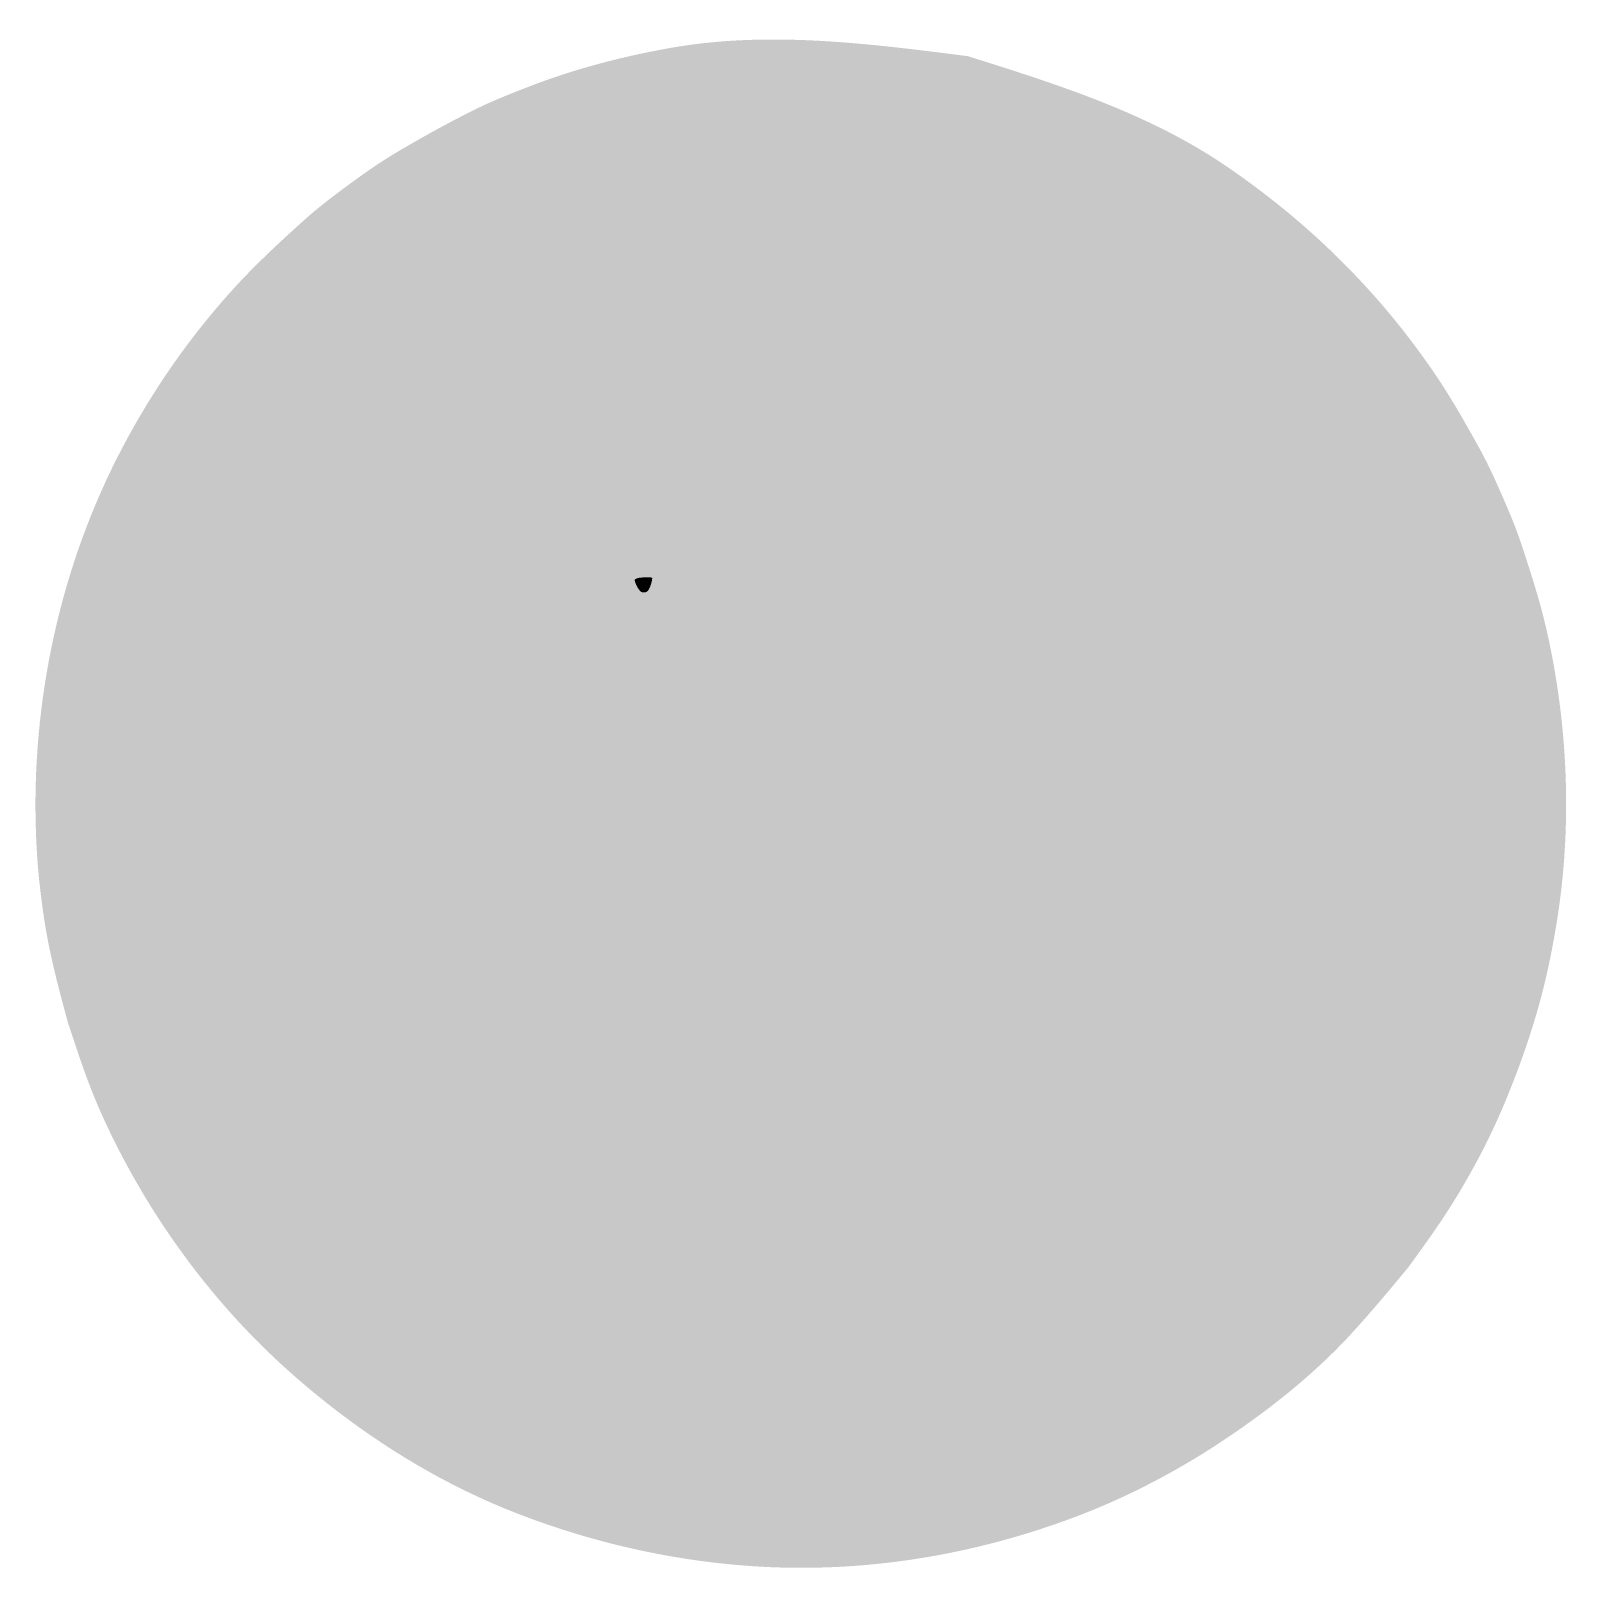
# Model space of a CAD drawing. Extents: x 25 to 1436, y 29 to 1440.
import ezdxf

# ---------------------------------------------------------------- set-up
doc = ezdxf.new("R2010")
doc.units = 0
doc.header["$MEASUREMENT"] = 0
doc.layers.add('Poly', color=3, linetype='CONTINUOUS')

msp = doc.modelspace()

# ---------------------------------------------------------------- hatches: boundary and pattern name
at = {"layer": 'Poly', "true_color": 0x000000}
h = msp.add_hatch(color=0, dxfattribs=at)
edge = h.paths.add_edge_path()
edge.add_spline(control_points=[(883, 1417), (965.5, 1391), (1049.5, 1364.6), (1121.5, 1315), (1121.5, 1315), (1170.7, 1281.1), (1214.6, 1243.2), (1256, 1196.5), (1256, 1196.5), (1275.1, 1175), (1292.7, 1152.1), (1309, 1128.5), (1309, 1128.5), (1324, 1106.7), (1337.1, 1083.6), (1350, 1060.5), (1350, 1060.5), (1357.4, 1047.2), (1363.9, 1033.4), (1370, 1019.5), (1370, 1019.5), (1377.2, 1003.1), (1384.4, 986.5), (1390, 969.5), (1390, 969.5), (1399, 942.2), (1407.9, 914.6), (1414, 886.5), (1414, 886.5), (1432.7, 800.8), (1436.2, 710.5), (1422, 623.5), (1422, 623.5), (1417.3, 594.8), (1411.3, 566.3), (1403, 538.5), (1403, 538.5), (1393.9, 507.9), (1382.8, 477.8), (1370, 448.5), (1370, 448.5), (1359, 423.3), (1346.1, 399), (1332, 375.5), (1332, 375.5), (1318, 352.1), (1302, 330), (1286, 308), (1286, 308), (1269, 287.6), (1252, 267.1), (1234, 247.5), (1234, 247.5), (1198.4, 208.8), (1156.1, 175.7), (1112.5, 147), (1112.5, 147), (1073.9, 121.6), (1030.4, 99), (989.5, 83), (989.5, 83), (898.2, 47.3), (798.6, 29.3), (699.5, 34), (699.5, 34), (621.5, 37.7), (544.1, 54.5), (470.5, 83), (470.5, 83), (393.1, 112.9), (321.2, 159.6), (259.5, 215), (259.5, 215), (188, 279.3), (129.8, 360.3), (90, 448.5), (90, 448.5), (77.7, 475.8), (68.3, 504.5), (59, 533), (59, 533), (51.4, 560.9), (43.9, 589), (39, 617.5), (39, 617.5), (34.2, 645.9), (31.1, 674.7), (30, 703.5), (30, 703.5), (25.2, 825.4), (51.9, 951.1), (110, 1060.5), (110, 1060.5), (137.7, 1112.7), (171.8, 1161.5), (212, 1205.5), (212, 1205.5), (231.9, 1227.2), (253.6, 1247.3), (275.5, 1267), (275.5, 1267), (289.1, 1279.2), (303.8, 1290.2), (318.5, 1301), (318.5, 1301), (331.5, 1310.5), (344.7, 1319.8), (358.5, 1328), (358.5, 1328), (382.4, 1342.2), (406.6, 1355.7), (431.5, 1368), (431.5, 1368), (448.4, 1376.4), (465.9, 1383.2), (483.5, 1390), (483.5, 1390), (525.4, 1406.2), (572.5, 1418), (613.5, 1425), (613.5, 1425), (702.1, 1440.2), (792.9, 1428.5), (883, 1417)], knot_values=[0, 0, 0, 0, 1, 1, 1, 1, 2, 2, 2, 2, 3, 3, 3, 3, 4, 4, 4, 4, 5, 5, 5, 5, 6, 6, 6, 6, 7, 7, 7, 7, 8, 8, 8, 8, 9, 9, 9, 9, 10, 10, 10, 10, 11, 11, 11, 11, 12, 12, 12, 12, 13, 13, 13, 13, 14, 14, 14, 14, 15, 15, 15, 15, 16, 16, 16, 16, 17, 17, 17, 17, 18, 18, 18, 18, 19, 19, 19, 19, 20, 20, 20, 20, 21, 21, 21, 21, 22, 22, 22, 22, 23, 23, 23, 23, 24, 24, 24, 24, 25, 25, 25, 25, 26, 26, 26, 26, 27, 27, 27, 27, 28, 28, 28, 28, 29, 29, 29, 29, 30, 30, 30, 30, 31, 31, 31, 31], degree=3, periodic=0)
at = {"layer": 'Poly', "true_color": 0xffffff}
h = msp.add_hatch(color=7, dxfattribs=at)
edge = h.paths.add_edge_path()
edge.add_spline(control_points=[(944, 1383), (971.1, 1373.1), (998.3, 1363.2), (1024.5, 1351), (1024.5, 1351), (1047.2, 1340.4), (1069.3, 1328.4), (1090.5, 1315), (1090.5, 1315), (1206.5, 1242), (1305, 1132.2), (1359, 1003.5), (1359, 1003.5), (1380.9, 951.4), (1397.4, 897.1), (1406, 840.5), (1406, 840.5), (1418.7, 756.4), (1416.8, 669.1), (1398, 585.5), (1398, 585.5), (1391.7, 557.4), (1384, 529.5), (1374, 502.5), (1374, 502.5), (1362.9, 472.4), (1349.7, 443), (1335, 414.5), (1335, 414.5), (1322.7, 390.6), (1308.3, 367.7), (1293, 345.5), (1293, 345.5), (1278.9, 325.1), (1262.9, 306), (1247, 287), (1247, 287), (1224.7, 262.9), (1202.2, 238.7), (1177.5, 217), (1177.5, 217), (1154.6, 196.9), (1130, 178.7), (1104.5, 162), (1104.5, 162), (1001, 94.3), (876, 54.3), (750.5, 51), (750.5, 51), (702.4, 49.7), (652.8, 53.1), (606.5, 62), (606.5, 62), (525.6, 77.6), (447.2, 106.6), (375.5, 150), (375.5, 150), (318.2, 184.7), (266.2, 228.5), (221, 278.5), (221, 278.5), (209.1, 291.7), (197.8, 305.4), (187, 319.5), (187, 319.5), (175.4, 334.7), (164, 350.2), (154, 366.5), (154, 366.5), (122.2, 418.6), (95.4, 473.3), (77, 532.5), (77, 532.5), (72.5, 547), (68.4, 561.7), (65, 576.5), (65, 576.5), (61.4, 592.2), (58.7, 608.1), (56, 624), (56, 624), (52.1, 654.1), (48.3, 684.2), (47, 714.5), (47, 714.5), (45.9, 739.5), (46.8, 764.6), (49, 789.5), (49, 789.5), (59.3, 906.9), (99.3, 1024.2), (168, 1122.5), (168, 1122.5), (235.3, 1218.8), (328.8, 1300), (436.5, 1351), (436.5, 1351), (514.9, 1388.1), (601.2, 1410.7), (688.5, 1416), (688.5, 1416), (716.4, 1417.7), (744.6, 1417.7), (772.5, 1416), (772.5, 1416), (800, 1414.3), (827.3, 1410.3), (854.5, 1406), (854.5, 1406), (870, 1403.6), (885.3, 1399.9), (900.5, 1396), (900.5, 1396), (915.2, 1392.2), (929.6, 1387.6), (944, 1383)], knot_values=[0, 0, 0, 0, 1, 1, 1, 1, 2, 2, 2, 2, 3, 3, 3, 3, 4, 4, 4, 4, 5, 5, 5, 5, 6, 6, 6, 6, 7, 7, 7, 7, 8, 8, 8, 8, 9, 9, 9, 9, 10, 10, 10, 10, 11, 11, 11, 11, 12, 12, 12, 12, 13, 13, 13, 13, 14, 14, 14, 14, 15, 15, 15, 15, 16, 16, 16, 16, 17, 17, 17, 17, 18, 18, 18, 18, 19, 19, 19, 19, 20, 20, 20, 20, 21, 21, 21, 21, 22, 22, 22, 22, 23, 23, 23, 23, 24, 24, 24, 24, 25, 25, 25, 25, 26, 26, 26, 26, 27, 27, 27, 27, 28, 28, 28, 28, 29, 29, 29, 29], degree=3, periodic=0)
at = {"layer": 'Poly', "true_color": 0x000000}
h = msp.add_hatch(color=0, dxfattribs=at)
edge = h.paths.add_edge_path()
edge.add_spline(control_points=[(720, 1343.5), (720.7, 1344.2), (743.4, 1343.1), (744, 1342.5), (744, 1342.5), (744.6, 1341.9), (741.8, 1307.8), (742.5, 1307), (742.5, 1307), (743.2, 1306.2), (760.5, 1305.6), (769.5, 1305), (769.5, 1305), (771.2, 1304.9), (773, 1304.2), (774.5, 1305), (774.5, 1305), (775.6, 1305.6), (775.9, 1307.2), (776, 1308.5), (776, 1308.5), (776.7, 1318.8), (776.4, 1338.9), (777, 1339.5), (777, 1339.5), (777.6, 1340.1), (801.4, 1339.1), (802, 1338.5), (802, 1338.5), (802.6, 1337.9), (797.1, 1243.7), (796, 1242.5), (796, 1242.5), (794.9, 1241.3), (791.7, 1241.8), (789.5, 1242), (789.5, 1242), (783.6, 1242.5), (772.9, 1243.4), (772, 1244.5), (772, 1244.5), (771.1, 1245.6), (774.2, 1286.2), (773.5, 1287), (773.5, 1287), (772.8, 1287.8), (742.2, 1289.6), (741.5, 1289), (741.5, 1289), (740.8, 1288.4), (738.8, 1247.2), (738, 1246.5), (738, 1246.5), (737.2, 1245.8), (714.6, 1246.9), (714, 1247.5), (714, 1247.5), (713.4, 1248.1), (719.3, 1342.8), (720, 1343.5)], knot_values=[0, 0, 0, 0, 1, 1, 1, 1, 2, 2, 2, 2, 3, 3, 3, 3, 4, 4, 4, 4, 5, 5, 5, 5, 6, 6, 6, 6, 7, 7, 7, 7, 8, 8, 8, 8, 9, 9, 9, 9, 10, 10, 10, 10, 11, 11, 11, 11, 12, 12, 12, 12, 13, 13, 13, 13, 14, 14, 14, 14, 15, 15, 15, 15], degree=3, periodic=0)
h = msp.add_hatch(color=0, dxfattribs=at)
edge = h.paths.add_edge_path()
edge.add_spline(control_points=[(587, 1329.5), (594.2, 1329.9), (601.8, 1330.6), (608.5, 1328), (608.5, 1328), (612.9, 1326.3), (616.1, 1321.8), (618, 1317.5), (618, 1317.5), (619.8, 1313.2), (620.6, 1307.9), (619, 1303.5), (619, 1303.5), (616.4, 1296.3), (605.8, 1285.3), (606, 1284.5), (606, 1284.5), (606.2, 1283.7), (622.8, 1273.5), (623.5, 1274), (623.5, 1274), (624.2, 1274.5), (620.3, 1291.5), (621, 1292.5), (621, 1292.5), (621.7, 1293.5), (642.8, 1297.5), (643.5, 1297), (643.5, 1297), (644.2, 1296.5), (646.1, 1283.4), (646, 1276.5), (646, 1276.5), (645.9, 1271.7), (641.9, 1265), (643, 1262.5), (643, 1262.5), (644.1, 1260), (669.1, 1247.4), (669, 1246.5), (669, 1246.5), (668.9, 1245.6), (653.6, 1240.5), (645.5, 1240), (645.5, 1240), (640, 1239.7), (634.1, 1244.9), (629.5, 1244), (629.5, 1244), (624.9, 1243.1), (618.4, 1233.6), (611.5, 1231), (611.5, 1231), (604, 1228.1), (595.6, 1227.6), (587.5, 1228), (587.5, 1228), (582.9, 1228.3), (578.2, 1230.2), (574.5, 1233), (574.5, 1233), (570.1, 1236.3), (566.1, 1240.5), (564, 1245.5), (564, 1245.5), (561.8, 1250.8), (560.8, 1256.9), (562, 1262.5), (562, 1262.5), (563.6, 1269.5), (572.4, 1279.5), (572, 1281.5), (572, 1281.5), (571.6, 1283.5), (553.9, 1294.5), (557, 1308.5), (557, 1308.5), (558.7, 1316.3), (566.5, 1322.5), (573.5, 1326), (573.5, 1326), (577.7, 1328.1), (582.4, 1329.2), (587, 1329.5)], knot_values=[0, 0, 0, 0, 1, 1, 1, 1, 2, 2, 2, 2, 3, 3, 3, 3, 4, 4, 4, 4, 5, 5, 5, 5, 6, 6, 6, 6, 7, 7, 7, 7, 8, 8, 8, 8, 9, 9, 9, 9, 10, 10, 10, 10, 11, 11, 11, 11, 12, 12, 12, 12, 13, 13, 13, 13, 14, 14, 14, 14, 15, 15, 15, 15, 16, 16, 16, 16, 17, 17, 17, 17, 18, 18, 18, 18, 19, 19, 19, 19, 20, 20, 20, 20, 21, 21, 21, 21], degree=3, periodic=0)
h = msp.add_hatch(color=0, dxfattribs=at)
edge = h.paths.add_edge_path()
edge.add_spline(control_points=[(860, 1326.5), (862.6, 1327.6), (885.3, 1322.4), (887, 1320.5), (887, 1320.5), (888.7, 1318.6), (892.6, 1257.2), (895, 1225.5), (895, 1225.5), (895.1, 1223.7), (895.5, 1220.9), (894.5, 1220), (894.5, 1220), (893.5, 1219.1), (890.4, 1219.5), (888.5, 1220), (888.5, 1220), (882.5, 1221.4), (873.1, 1223), (871, 1225.5), (871, 1225.5), (868.9, 1228), (870.3, 1244), (868.5, 1246), (868.5, 1246), (866.7, 1248), (842.1, 1253.1), (839.5, 1252), (839.5, 1252), (836.9, 1250.9), (832, 1237), (829.5, 1236), (829.5, 1236), (827, 1235), (806.3, 1240.7), (806, 1241.5), (806, 1241.5), (805.7, 1242.3), (857.4, 1325.4), (860, 1326.5)], knot_values=[0, 0, 0, 0, 1, 1, 1, 1, 2, 2, 2, 2, 3, 3, 3, 3, 4, 4, 4, 4, 5, 5, 5, 5, 6, 6, 6, 6, 7, 7, 7, 7, 8, 8, 8, 8, 9, 9, 9, 9, 10, 10, 10, 10], degree=3, periodic=0)
at = {"layer": 'Poly', "true_color": 0xffffff}
h = msp.add_hatch(color=7, dxfattribs=at)
edge = h.paths.add_edge_path()
edge.add_spline(control_points=[(585, 1314.5), (587.4, 1315.3), (590.3, 1315.2), (592.5, 1314), (592.5, 1314), (594.4, 1313), (595.5, 1310.6), (596, 1308.5), (596, 1308.5), (596.7, 1305.2), (596.6, 1301.8), (596, 1298.5), (596, 1298.5), (595.7, 1296.8), (594.9, 1295), (593.5, 1294), (593.5, 1294), (592.4, 1293.2), (590.6, 1293.2), (589.5, 1294), (589.5, 1294), (585.8, 1296.9), (582.5, 1300.5), (580, 1304.5), (580, 1304.5), (579.1, 1305.9), (579.3, 1308), (580, 1309.5), (580, 1309.5), (581.1, 1311.6), (582.8, 1313.7), (585, 1314.5)], knot_values=[0, 0, 0, 0, 1, 1, 1, 1, 2, 2, 2, 2, 3, 3, 3, 3, 4, 4, 4, 4, 5, 5, 5, 5, 6, 6, 6, 6, 7, 7, 7, 7, 8, 8, 8, 8], degree=3, periodic=0)
at = {"layer": 'Poly', "true_color": 0x000000}
h = msp.add_hatch(color=0, dxfattribs=at)
edge = h.paths.add_edge_path()
edge.add_spline(control_points=[(945, 1302.5), (946, 1302.9), (969.3, 1294), (971, 1291.5), (971, 1291.5), (972.7, 1289), (969.7, 1240.4), (970.5, 1240), (970.5, 1240), (971.3, 1239.6), (1005.1, 1271.5), (1008.5, 1272), (1008.5, 1272), (1011.9, 1272.5), (1034.7, 1261.3), (1035, 1260.5), (1035, 1260.5), (1035.3, 1259.7), (993.4, 1173.3), (992.5, 1173), (992.5, 1173), (991.6, 1172.7), (979.1, 1177.8), (973.5, 1182), (973.5, 1182), (972, 1183.1), (972.3, 1185.8), (973, 1187.5), (973, 1187.5), (980.2, 1204.8), (997.7, 1238), (997, 1238.5), (997, 1238.5), (996.3, 1239), (969.9, 1212.6), (966.5, 1212), (966.5, 1212), (963.1, 1211.4), (953.2, 1215.5), (951.5, 1218), (951.5, 1218), (949.8, 1220.5), (952.3, 1261.8), (951.5, 1262), (951.5, 1262), (950.7, 1262.2), (926.6, 1207.5), (925.5, 1207), (925.5, 1207), (924.4, 1206.5), (904.3, 1214.7), (904, 1215.5), (904, 1215.5), (903.7, 1216.3), (944, 1302.1), (945, 1302.5)], knot_values=[0, 0, 0, 0, 1, 1, 1, 1, 2, 2, 2, 2, 3, 3, 3, 3, 4, 4, 4, 4, 5, 5, 5, 5, 6, 6, 6, 6, 7, 7, 7, 7, 8, 8, 8, 8, 9, 9, 9, 9, 10, 10, 10, 10, 11, 11, 11, 11, 12, 12, 12, 12, 13, 13, 13, 13, 14, 14, 14, 14], degree=3, periodic=0)
at = {"layer": 'Poly', "true_color": 0xffffff}
h = msp.add_hatch(color=7, dxfattribs=at)
edge = h.paths.add_edge_path()
edge.add_spline(control_points=[(866, 1296.5), (866.8, 1296.3), (869.6, 1266.2), (869, 1265.5), (869, 1265.5), (868.4, 1264.8), (865.3, 1264.7), (863.5, 1265), (863.5, 1265), (859.4, 1265.6), (855, 1265.9), (851.5, 1268), (851.5, 1268), (850.2, 1268.8), (850.3, 1271.2), (851, 1272.5), (851, 1272.5), (855.3, 1280.9), (865.2, 1296.7), (866, 1296.5)], knot_values=[0, 0, 0, 0, 1, 1, 1, 1, 2, 2, 2, 2, 3, 3, 3, 3, 4, 4, 4, 4, 5, 5, 5, 5], degree=3, periodic=0)
at = {"layer": 'Poly', "true_color": 0x000000}
h = msp.add_hatch(color=0, dxfattribs=at)
edge = h.paths.add_edge_path()
edge.add_spline(control_points=[(453, 1277.5), (460.2, 1278), (467.7, 1277.5), (474.5, 1275), (474.5, 1275), (480.8, 1272.7), (486.6, 1268.6), (491, 1263.5), (491, 1263.5), (496.7, 1256.8), (501.4, 1248.9), (504, 1240.5), (504, 1240.5), (506.2, 1233.5), (505.6, 1225.8), (505, 1218.5), (505, 1218.5), (504.2, 1209.7), (497.9, 1199.9), (492.5, 1195), (492.5, 1195), (487.1, 1190.1), (446.8, 1167.8), (446, 1168), (446, 1168), (445.2, 1168.2), (421.5, 1211.4), (410, 1233.5), (410, 1233.5), (406.5, 1240.3), (400.6, 1253.3), (401, 1254.5), (401, 1254.5), (401.4, 1255.7), (423, 1266.9), (434.5, 1272), (434.5, 1272), (440.4, 1274.6), (446.6, 1277), (453, 1277.5)], knot_values=[0, 0, 0, 0, 1, 1, 1, 1, 2, 2, 2, 2, 3, 3, 3, 3, 4, 4, 4, 4, 5, 5, 5, 5, 6, 6, 6, 6, 7, 7, 7, 7, 8, 8, 8, 8, 9, 9, 9, 9, 10, 10, 10, 10], degree=3, periodic=0)
at = {"layer": 'Poly', "true_color": 0xffffff}
h = msp.add_hatch(color=7, dxfattribs=at)
edge = h.paths.add_edge_path()
edge.add_spline(control_points=[(586, 1270.5), (586.6, 1271.1), (590.6, 1271), (592.5, 1270), (592.5, 1270), (600.8, 1265.6), (615.7, 1255.7), (616, 1254.5), (616, 1254.5), (616.3, 1253.3), (615, 1250.9), (613.5, 1250), (613.5, 1250), (610.7, 1248.2), (607.3, 1247.6), (604, 1247), (604, 1247), (601.9, 1246.6), (599.6, 1246.3), (597.5, 1247), (597.5, 1247), (594.7, 1247.9), (592, 1249.4), (590, 1251.5), (590, 1251.5), (588, 1253.7), (586.6, 1256.6), (586, 1259.5), (586, 1259.5), (585.2, 1263.1), (585.4, 1269.9), (586, 1270.5)], knot_values=[0, 0, 0, 0, 1, 1, 1, 1, 2, 2, 2, 2, 3, 3, 3, 3, 4, 4, 4, 4, 5, 5, 5, 5, 6, 6, 6, 6, 7, 7, 7, 7, 8, 8, 8, 8], degree=3, periodic=0)
h = msp.add_hatch(color=7, dxfattribs=at)
edge = h.paths.add_edge_path()
edge.add_spline(control_points=[(449, 1256.5), (459.1, 1258.4), (469.6, 1252.5), (476, 1241.5), (476, 1241.5), (479, 1236.3), (481.8, 1230.5), (482, 1224.5), (482, 1224.5), (482.2, 1218.6), (480, 1212.6), (477, 1207.5), (477, 1207.5), (474.9, 1204), (471.1, 1201.9), (467.5, 1200), (467.5, 1200), (464.4, 1198.4), (459.3, 1196.2), (457.5, 1197), (457.5, 1197), (455.7, 1197.8), (439.7, 1228.2), (432, 1244.5), (432, 1244.5), (431.2, 1246.2), (431, 1248.9), (432.5, 1250), (432.5, 1250), (437.3, 1253.4), (443.2, 1255.4), (449, 1256.5)], knot_values=[0, 0, 0, 0, 1, 1, 1, 1, 2, 2, 2, 2, 3, 3, 3, 3, 4, 4, 4, 4, 5, 5, 5, 5, 6, 6, 6, 6, 7, 7, 7, 7, 8, 8, 8, 8], degree=3, periodic=0)
at = {"layer": 'Poly', "true_color": 0x000000}
h = msp.add_hatch(color=0, dxfattribs=at)
edge = h.paths.add_edge_path()
edge.add_spline(control_points=[(372, 1234.5), (373.3, 1234.4), (379.8, 1226.9), (383, 1222.5), (383, 1222.5), (383.6, 1221.7), (383.8, 1220.2), (383, 1219.5), (383, 1219.5), (374, 1211.7), (363.3, 1206), (354.5, 1198), (354.5, 1198), (353.1, 1196.7), (352.3, 1194.3), (353, 1192.5), (353, 1192.5), (354.5, 1188.8), (357.5, 1185.7), (360.5, 1183), (360.5, 1183), (361.2, 1182.3), (362.7, 1182.4), (363.5, 1183), (363.5, 1183), (373.2, 1189.9), (390.4, 1205.1), (391.5, 1205), (391.5, 1205), (392.6, 1204.9), (403.1, 1192.4), (403, 1191.5), (403, 1191.5), (402.9, 1190.6), (375.5, 1170.7), (375, 1168.5), (375, 1168.5), (374.5, 1166.3), (377.6, 1160.7), (380, 1157.5), (380, 1157.5), (382.5, 1154.1), (387.6, 1149.1), (389.5, 1149), (389.5, 1149), (391.4, 1148.9), (419.6, 1173.1), (420.5, 1173), (420.5, 1173), (421.4, 1172.9), (432.1, 1159.4), (432, 1158.5), (432, 1158.5), (431.9, 1157.6), (381.4, 1117.9), (380.5, 1118), (380.5, 1118), (379.6, 1118.1), (320.9, 1193.6), (321, 1194.5), (321, 1194.5), (321.1, 1195.4), (370.7, 1234.6), (372, 1234.5)], knot_values=[0, 0, 0, 0, 1, 1, 1, 1, 2, 2, 2, 2, 3, 3, 3, 3, 4, 4, 4, 4, 5, 5, 5, 5, 6, 6, 6, 6, 7, 7, 7, 7, 8, 8, 8, 8, 9, 9, 9, 9, 10, 10, 10, 10, 11, 11, 11, 11, 12, 12, 12, 12, 13, 13, 13, 13, 14, 14, 14, 14, 15, 15, 15, 15, 16, 16, 16, 16], degree=3, periodic=0)
h = msp.add_hatch(color=0, dxfattribs=at)
edge = h.paths.add_edge_path()
edge.add_spline(control_points=[(1070, 1236.5), (1070.5, 1237.2), (1071.8, 1237.5), (1072.5, 1237), (1072.5, 1237), (1079.7, 1232), (1091.9, 1223.7), (1093, 1220.5), (1093, 1220.5), (1094.1, 1217.3), (1080.8, 1171.5), (1081.5, 1171), (1081.5, 1171), (1082.2, 1170.5), (1109.2, 1185.6), (1123.5, 1192), (1123.5, 1192), (1125, 1192.7), (1127.1, 1192.9), (1128.5, 1192), (1128.5, 1192), (1135.5, 1187.6), (1147.9, 1177.4), (1148, 1176.5), (1148, 1176.5), (1148.1, 1175.6), (1089.4, 1100.1), (1088.5, 1100), (1088.5, 1100), (1087.6, 1099.9), (1069.1, 1114.6), (1069, 1115.5), (1069, 1115.5), (1068.9, 1116.4), (1107.1, 1163.3), (1106.5, 1164), (1106.5, 1164), (1105.9, 1164.7), (1084.3, 1150.3), (1072.5, 1145), (1072.5, 1145), (1070.7, 1144.2), (1068.3, 1145), (1066.5, 1146), (1066.5, 1146), (1063, 1147.9), (1057.8, 1149.5), (1057, 1153.5), (1057, 1153.5), (1054.4, 1167.4), (1067.3, 1194.6), (1066.5, 1195), (1066.5, 1195), (1065.7, 1195.4), (1030.6, 1148.1), (1029.5, 1148), (1029.5, 1148), (1028.4, 1147.9), (1011.1, 1160.6), (1011, 1161.5), (1011, 1161.5), (1010.9, 1162.4), (1049.9, 1211.8), (1070, 1236.5)], knot_values=[0, 0, 0, 0, 1, 1, 1, 1, 2, 2, 2, 2, 3, 3, 3, 3, 4, 4, 4, 4, 5, 5, 5, 5, 6, 6, 6, 6, 7, 7, 7, 7, 8, 8, 8, 8, 9, 9, 9, 9, 10, 10, 10, 10, 11, 11, 11, 11, 12, 12, 12, 12, 13, 13, 13, 13, 14, 14, 14, 14, 15, 15, 15, 15, 16, 16, 16, 16], degree=3, periodic=0)
h = msp.add_hatch(color=0, dxfattribs=at)
edge = h.paths.add_edge_path()
edge.add_spline(control_points=[(829, 1177), (843.9, 1173.4), (858.9, 1169.8), (873.5, 1165), (873.5, 1165), (917.4, 1150.5), (960, 1130.2), (997.5, 1103), (997.5, 1103), (1036.2, 1074.9), (1071.7, 1042), (1101, 1003.5), (1101, 1003.5), (1146, 944.5), (1178.1, 873.2), (1190, 799.5), (1190, 799.5), (1199.3, 742.2), (1197.6, 684.2), (1187, 625.5), (1187, 625.5), (1173.2, 549.1), (1135, 474), (1084, 416.5), (1084, 416.5), (1025.1, 350.1), (947.9, 297.4), (860.5, 272), (860.5, 272), (810.2, 257.4), (756.5, 249.8), (704.5, 254), (704.5, 254), (679.5, 256), (654.7, 260), (630, 264), (630, 264), (615.1, 267.6), (600.1, 271.2), (585.5, 276), (585.5, 276), (541.6, 290.5), (499, 310.8), (461.5, 338), (461.5, 338), (422.8, 366.1), (387.2, 399), (358, 437.5), (358, 437.5), (313.2, 496.6), (281, 567.5), (269, 641.5), (269, 641.5), (259.7, 698.8), (261.4, 756.8), (272, 815.5), (272, 815.5), (285.8, 891.9), (324, 967), (375, 1024.5), (375, 1024.5), (388.5, 1039.7), (402.2, 1054.7), (417.5, 1068), (417.5, 1068), (437.1, 1085), (457.9, 1100.7), (479.5, 1115), (479.5, 1115), (527.4, 1146.7), (583.6, 1167.3), (639.5, 1179), (639.5, 1179), (660.9, 1183.5), (682.7, 1185.5), (704.5, 1187), (704.5, 1187), (721.1, 1188.2), (737.9, 1188.3), (754.5, 1187), (754.5, 1187), (779.5, 1185), (804.3, 1181), (829, 1177)], knot_values=[0, 0, 0, 0, 1, 1, 1, 1, 2, 2, 2, 2, 3, 3, 3, 3, 4, 4, 4, 4, 5, 5, 5, 5, 6, 6, 6, 6, 7, 7, 7, 7, 8, 8, 8, 8, 9, 9, 9, 9, 10, 10, 10, 10, 11, 11, 11, 11, 12, 12, 12, 12, 13, 13, 13, 13, 14, 14, 14, 14, 15, 15, 15, 15, 16, 16, 16, 16, 17, 17, 17, 17, 18, 18, 18, 18, 19, 19, 19, 19, 20, 20, 20, 20, 21, 21, 21, 21], degree=3, periodic=0)
h = msp.add_hatch(color=0, dxfattribs=at)
edge = h.paths.add_edge_path()
edge.add_spline(control_points=[(290, 1169.5), (290.9, 1169.6), (363, 1106.4), (363, 1105.5), (363, 1105.5), (363, 1104.6), (347.6, 1088.1), (346.5, 1088), (346.5, 1088), (345.4, 1087.9), (302.2, 1127.5), (301.5, 1127), (301.5, 1127), (300.8, 1126.5), (312.4, 1104.2), (317, 1092.5), (317, 1092.5), (317.6, 1090.9), (317.7, 1089), (317, 1087.5), (317, 1087.5), (315.9, 1085.1), (313.7, 1083.4), (312, 1081.5), (312, 1081.5), (310.9, 1080.3), (310, 1078.6), (308.5, 1078), (308.5, 1078), (306.6, 1077.3), (304.4, 1077.5), (302.5, 1078), (302.5, 1078), (290.5, 1081.3), (267.4, 1090.3), (267, 1089.5), (267, 1089.5), (266.6, 1088.7), (313, 1049.4), (313, 1048.5), (313, 1048.5), (313, 1047.6), (297.7, 1032), (296.5, 1032), (296.5, 1032), (295.3, 1032), (225.1, 1094.5), (225, 1095.5), (225, 1095.5), (224.9, 1096.5), (239.3, 1115), (242.5, 1116), (242.5, 1116), (245.7, 1117), (291.4, 1101.8), (292, 1102.5), (292, 1102.5), (292.6, 1103.2), (278.8, 1130.9), (273, 1145.5), (273, 1145.5), (272.4, 1147), (272, 1149.1), (273, 1150.5), (273, 1150.5), (277.9, 1157.4), (289.1, 1169.4), (290, 1169.5)], knot_values=[0, 0, 0, 0, 1, 1, 1, 1, 2, 2, 2, 2, 3, 3, 3, 3, 4, 4, 4, 4, 5, 5, 5, 5, 6, 6, 6, 6, 7, 7, 7, 7, 8, 8, 8, 8, 9, 9, 9, 9, 10, 10, 10, 10, 11, 11, 11, 11, 12, 12, 12, 12, 13, 13, 13, 13, 14, 14, 14, 14, 15, 15, 15, 15, 16, 16, 16, 16, 17, 17, 17, 17], degree=3, periodic=0)
h = msp.add_hatch(color=0, dxfattribs=at)
edge = h.paths.add_edge_path()
edge.add_spline(control_points=[(1173, 1146.5), (1175.2, 1148.1), (1178.2, 1144.5), (1180, 1142.5), (1180, 1142.5), (1192.6, 1129), (1204.6, 1115), (1216, 1100.5), (1216, 1100.5), (1216.8, 1099.4), (1216.9, 1097.5), (1216, 1096.5), (1216, 1096.5), (1212.4, 1092.4), (1204.4, 1085.9), (1203.5, 1086), (1203.5, 1086), (1202.6, 1086.1), (1181.2, 1114.3), (1178.5, 1115), (1178.5, 1115), (1175.8, 1115.7), (1172.9, 1113.5), (1170.5, 1112), (1170.5, 1112), (1168.7, 1110.9), (1167, 1109.4), (1166, 1107.5), (1166, 1107.5), (1165.4, 1106.3), (1165.2, 1104.6), (1166, 1103.5), (1166, 1103.5), (1172.7, 1094), (1188.1, 1077.5), (1188, 1076.5), (1188, 1076.5), (1187.9, 1075.5), (1175.4, 1064.9), (1174.5, 1065), (1174.5, 1065), (1173.6, 1065.1), (1159.9, 1083.6), (1151.5, 1092), (1151.5, 1092), (1150.6, 1092.9), (1148.6, 1092.7), (1147.5, 1092), (1147.5, 1092), (1142.7, 1088.9), (1138, 1085.5), (1134.5, 1081), (1134.5, 1081), (1133.2, 1079.3), (1132.8, 1076.3), (1134, 1074.5), (1134, 1074.5), (1140.9, 1064.6), (1158, 1048.5), (1158, 1047.5), (1158, 1047.5), (1158, 1046.5), (1145.4, 1034.9), (1144.5, 1035), (1144.5, 1035), (1143.6, 1035.1), (1101.9, 1084.6), (1102, 1085.5), (1102, 1085.5), (1102.1, 1086.4), (1147.8, 1128.1), (1173, 1146.5)], knot_values=[0, 0, 0, 0, 1, 1, 1, 1, 2, 2, 2, 2, 3, 3, 3, 3, 4, 4, 4, 4, 5, 5, 5, 5, 6, 6, 6, 6, 7, 7, 7, 7, 8, 8, 8, 8, 9, 9, 9, 9, 10, 10, 10, 10, 11, 11, 11, 11, 12, 12, 12, 12, 13, 13, 13, 13, 14, 14, 14, 14, 15, 15, 15, 15, 16, 16, 16, 16, 17, 17, 17, 17, 18, 18, 18, 18], degree=3, periodic=0)
at = {"layer": 'Poly', "true_color": 0xffffff}
h = msp.add_hatch(color=7, dxfattribs=at)
edge = h.paths.add_edge_path()
edge.add_spline(control_points=[(729, 1057.5), (745.3, 1058.1), (777.9, 1058.4), (778, 1057.5), (778, 1057.5), (778.1, 1056.6), (747.4, 1052.5), (732, 1052), (732, 1052), (728.2, 1051.9), (721, 1054.6), (721, 1055.5), (721, 1055.5), (721, 1056.4), (726.3, 1057.4), (729, 1057.5)], knot_values=[0, 0, 0, 0, 1, 1, 1, 1, 2, 2, 2, 2, 3, 3, 3, 3, 4, 4, 4, 4], degree=3, periodic=0)
at = {"layer": 'Poly', "true_color": 0x000000}
h = msp.add_hatch(color=0, dxfattribs=at)
edge = h.paths.add_edge_path()
edge.add_spline(control_points=[(1234, 1069.5), (1235.7, 1070.5), (1238.8, 1071.1), (1240, 1069.5), (1240, 1069.5), (1248.3, 1058.7), (1254.5, 1046.5), (1261, 1034.5), (1261, 1034.5), (1263.6, 1029.8), (1266.1, 1024.8), (1267, 1019.5), (1267, 1019.5), (1267.8, 1015.2), (1267.6, 1010.6), (1266, 1006.5), (1266, 1006.5), (1264.3, 1002.1), (1261.1, 998.1), (1257.5, 995), (1257.5, 995), (1254.1, 992.1), (1249.8, 990.3), (1245.5, 989), (1245.5, 989), (1237.2, 986.5), (1220.8, 992.7), (1219.5, 992), (1219.5, 992), (1218.2, 991.3), (1202.4, 945.1), (1201.5, 945), (1201.5, 945), (1200.6, 944.9), (1187.4, 964), (1187, 968.5), (1187, 968.5), (1186.6, 973), (1198.3, 994.8), (1202, 1008.5), (1202, 1008.5), (1202.7, 1011.2), (1201.8, 1014.4), (1200, 1016.5), (1200, 1016.5), (1198.8, 1017.9), (1196.2, 1017.8), (1194.5, 1017), (1194.5, 1017), (1185.1, 1012.5), (1168.4, 1000.8), (1167.5, 1001), (1167.5, 1001), (1166.6, 1001.2), (1154.8, 1020.7), (1155, 1021.5), (1155, 1021.5), (1155.2, 1022.3), (1207.2, 1054.3), (1234, 1069.5)], knot_values=[0, 0, 0, 0, 1, 1, 1, 1, 2, 2, 2, 2, 3, 3, 3, 3, 4, 4, 4, 4, 5, 5, 5, 5, 6, 6, 6, 6, 7, 7, 7, 7, 8, 8, 8, 8, 9, 9, 9, 9, 10, 10, 10, 10, 11, 11, 11, 11, 12, 12, 12, 12, 13, 13, 13, 13, 14, 14, 14, 14, 15, 15, 15, 15], degree=3, periodic=0)
h = msp.add_hatch(color=0, dxfattribs=at)
edge = h.paths.add_edge_path()
edge.add_spline(control_points=[(209, 1051.5), (212.5, 1051.9), (216.3, 1052.5), (219.5, 1051), (219.5, 1051), (228, 1046.9), (236.8, 1042.7), (240, 1031.5), (240, 1031.5), (241.3, 1027.2), (240.8, 1018.5), (241.5, 1018), (241.5, 1018), (242.2, 1017.5), (292.5, 1026.2), (293, 1025.5), (293, 1025.5), (293.5, 1024.8), (282.3, 1002.6), (278.5, 1000), (278.5, 1000), (274.7, 997.4), (234.4, 994.1), (233, 992.5), (233, 992.5), (231.6, 990.9), (230.6, 986.6), (232.5, 985), (232.5, 985), (240.5, 978.2), (259.7, 970.4), (260, 969.5), (260, 969.5), (260.3, 968.6), (249.3, 948.2), (248.5, 948), (248.5, 948), (247.7, 947.8), (192.5, 977.4), (166, 994.5), (166, 994.5), (164.3, 995.6), (166, 998.7), (167, 1000.5), (167, 1000.5), (174.1, 1013.8), (181.4, 1027.1), (190, 1039.5), (190, 1039.5), (192.7, 1043.4), (196.5, 1046.5), (200.5, 1049), (200.5, 1049), (203, 1050.6), (206.1, 1051.2), (209, 1051.5)], knot_values=[0, 0, 0, 0, 1, 1, 1, 1, 2, 2, 2, 2, 3, 3, 3, 3, 4, 4, 4, 4, 5, 5, 5, 5, 6, 6, 6, 6, 7, 7, 7, 7, 8, 8, 8, 8, 9, 9, 9, 9, 10, 10, 10, 10, 11, 11, 11, 11, 12, 12, 12, 12, 13, 13, 13, 13, 14, 14, 14, 14], degree=3, periodic=0)
at = {"layer": 'Poly', "true_color": 0xffffff}
h = msp.add_hatch(color=7, dxfattribs=at)
edge = h.paths.add_edge_path()
edge.add_spline(control_points=[(690, 1056.5), (696.7, 1056.8), (709.4, 1057.1), (710, 1056.5), (710, 1056.5), (710.6, 1055.9), (711.4, 1040.4), (710, 1038.5), (710, 1038.5), (708.6, 1036.6), (699.4, 1035.2), (694, 1034), (694, 1034), (693.3, 1033.9), (692.1, 1033.8), (692, 1034.5), (692, 1034.5), (691.4, 1040.1), (692.7, 1045.9), (692, 1051.5), (692, 1051.5), (691.9, 1052.7), (690.7, 1054), (689.5, 1054), (689.5, 1054), (679.1, 1053.8), (667.2, 1051.2), (658.5, 1051), (658.5, 1051), (649.8, 1050.8), (626, 1051.6), (626, 1052.5), (626, 1052.5), (626, 1053.4), (668.6, 1055.5), (690, 1056.5)], knot_values=[0, 0, 0, 0, 1, 1, 1, 1, 2, 2, 2, 2, 3, 3, 3, 3, 4, 4, 4, 4, 5, 5, 5, 5, 6, 6, 6, 6, 7, 7, 7, 7, 8, 8, 8, 8, 9, 9, 9, 9], degree=3, periodic=0)
h = msp.add_hatch(color=7, dxfattribs=at)
edge = h.paths.add_edge_path()
edge.add_spline(control_points=[(736, 1029.5), (737.8, 1030.8), (742.6, 1030.2), (745.5, 1029), (745.5, 1029), (748.6, 1027.7), (751.9, 1025.6), (753, 1022.5), (753, 1022.5), (755.3, 1016.2), (753, 1008.9), (755, 1002.5), (755, 1002.5), (759.4, 988.4), (767.9, 975.7), (772, 961.5), (772, 961.5), (774, 954.8), (773.3, 947.5), (773, 940.5), (773, 940.5), (772.9, 939), (771.9, 937.7), (771, 936.5), (771, 936.5), (767.7, 932.5), (764.9, 927.8), (760.5, 925), (760.5, 925), (758.8, 923.9), (756.3, 925.1), (754.5, 926), (754.5, 926), (753.2, 926.7), (752, 928.1), (752, 929.5), (752, 929.5), (751.9, 936.9), (754.4, 944.1), (754, 951.5), (754, 951.5), (752.9, 970.1), (748.4, 1007), (747.5, 1007), (747.5, 1007), (746.6, 1007), (744.4, 995.4), (744, 989.5), (744, 989.5), (742.9, 974.2), (745.4, 958.7), (743, 943.5), (743, 943.5), (741.7, 934.9), (737.8, 926.7), (733, 919.5), (733, 919.5), (730.4, 915.5), (725.8, 913), (721.5, 911), (721.5, 911), (719.4, 910), (716.8, 910.4), (714.5, 911), (714.5, 911), (713.4, 911.3), (711.8, 912.3), (712, 913.5), (712, 913.5), (714.1, 925.7), (719.7, 941.1), (721, 949.5), (721, 949.5), (722.3, 957.9), (724.4, 987.9), (723.5, 988), (723.5, 988), (722.6, 988.1), (715.6, 955.3), (710, 939.5), (710, 939.5), (707.1, 931.4), (703, 923.5), (698, 916.5), (698, 916.5), (696, 913.8), (692.8, 911.4), (689.5, 911), (689.5, 911), (687.1, 910.7), (683.6, 912.9), (683, 914.5), (683, 914.5), (682.4, 916.1), (693.2, 939.6), (695, 947.5), (695, 947.5), (696.8, 955.4), (698.3, 974.8), (697.5, 975), (697.5, 975), (696.7, 975.2), (687.5, 938.8), (676, 923.5), (676, 923.5), (671.3, 917.3), (665.9, 911.4), (659.5, 907), (659.5, 907), (656.6, 905), (652.5, 904.6), (649, 905), (649, 905), (647.2, 905.2), (645.8, 906.9), (645, 908.5), (645, 908.5), (644.4, 909.7), (644.6, 911.2), (645, 912.5), (645, 912.5), (649.3, 925), (655.3, 936.9), (659, 949.5), (659, 949.5), (659.7, 951.8), (659.3, 954.6), (658, 956.5), (658, 956.5), (656.3, 959.1), (653.5, 961.1), (650.5, 962), (650.5, 962), (643.1, 964.3), (635.3, 966.2), (627.5, 966), (627.5, 966), (618.6, 965.8), (609.2, 956.1), (603.5, 954), (603.5, 954), (597.8, 951.9), (579.1, 952.4), (578.5, 953), (578.5, 953), (577.9, 953.6), (579.4, 964.9), (578.5, 965), (578.5, 965), (577.6, 965.1), (576.8, 954.7), (574.5, 953), (574.5, 953), (572.2, 951.3), (557.2, 951.5), (548.5, 952), (548.5, 952), (547.7, 952), (548.4, 953.9), (549, 954.5), (549, 954.5), (554.8, 960.7), (560.7, 966.9), (567.5, 972), (567.5, 972), (574.6, 977.4), (582.3, 982.3), (590.5, 986), (590.5, 986), (608.4, 994), (626.8, 1001), (645.5, 1007), (645.5, 1007), (653.9, 1009.7), (663, 1009.8), (671.5, 1012), (671.5, 1012), (677, 1013.4), (681.9, 1016.7), (687.5, 1018), (687.5, 1018), (690.7, 1018.7), (694.4, 1019.3), (697.5, 1018), (697.5, 1018), (702.1, 1016.1), (708.7, 1008.6), (709.5, 1009), (709.5, 1009), (710.3, 1009.4), (709.8, 1026.4), (710.5, 1027), (710.5, 1027), (711.2, 1027.6), (720.4, 1028.3), (724.5, 1026), (724.5, 1026), (728.3, 1023.8), (730.6, 1014.9), (731.5, 1015), (731.5, 1015), (732.4, 1015.1), (734.2, 1028.2), (736, 1029.5)], knot_values=[0, 0, 0, 0, 1, 1, 1, 1, 2, 2, 2, 2, 3, 3, 3, 3, 4, 4, 4, 4, 5, 5, 5, 5, 6, 6, 6, 6, 7, 7, 7, 7, 8, 8, 8, 8, 9, 9, 9, 9, 10, 10, 10, 10, 11, 11, 11, 11, 12, 12, 12, 12, 13, 13, 13, 13, 14, 14, 14, 14, 15, 15, 15, 15, 16, 16, 16, 16, 17, 17, 17, 17, 18, 18, 18, 18, 19, 19, 19, 19, 20, 20, 20, 20, 21, 21, 21, 21, 22, 22, 22, 22, 23, 23, 23, 23, 24, 24, 24, 24, 25, 25, 25, 25, 26, 26, 26, 26, 27, 27, 27, 27, 28, 28, 28, 28, 29, 29, 29, 29, 30, 30, 30, 30, 31, 31, 31, 31, 32, 32, 32, 32, 33, 33, 33, 33, 34, 34, 34, 34, 35, 35, 35, 35, 36, 36, 36, 36, 37, 37, 37, 37, 38, 38, 38, 38, 39, 39, 39, 39, 40, 40, 40, 40, 41, 41, 41, 41, 42, 42, 42, 42, 43, 43, 43, 43, 44, 44, 44, 44, 45, 45, 45, 45, 46, 46, 46, 46, 47, 47, 47, 47, 48, 48, 48, 48, 49, 49, 49, 49, 50, 50, 50, 50, 51, 51, 51, 51], degree=3, periodic=0)
h = msp.add_hatch(color=7, dxfattribs=at)
edge = h.paths.add_edge_path()
edge.add_spline(control_points=[(836, 1041.5), (845.5, 1041.5), (854.4, 1036.8), (863.5, 1034), (863.5, 1034), (865.1, 1033.5), (867.1, 1033), (868, 1031.5), (868, 1031.5), (868.9, 1030.1), (869.3, 1027.5), (868, 1026.5), (868, 1026.5), (860.1, 1020.1), (843.9, 1013.9), (842, 1010.5), (842, 1010.5), (840.1, 1007.1), (840.5, 1001.6), (842, 997.5), (842, 997.5), (842.9, 995), (848.4, 994.4), (846, 990.5), (846, 990.5), (844.9, 988.7), (842, 988.4), (841, 986.5), (841, 986.5), (840.2, 985), (841.6, 983), (841, 981.5), (841, 981.5), (840.4, 980), (838.9, 978.9), (837.5, 978), (837.5, 978), (822.7, 969), (793.3, 951.7), (792.5, 952), (792.5, 952), (791.7, 952.3), (789.2, 971.3), (786, 980.5), (786, 980.5), (782.3, 991.2), (775.4, 1000.7), (772, 1011.5), (772, 1011.5), (770, 1017.9), (771.8, 1025.1), (770, 1031.5), (770, 1031.5), (769.1, 1034.7), (763.6, 1038.7), (764, 1039.5), (764, 1039.5), (764.4, 1040.3), (793.3, 1041.3), (800.5, 1040), (800.5, 1040), (807.7, 1038.7), (816, 1031.6), (822.5, 1034), (822.5, 1034), (827.3, 1035.8), (830.9, 1041.5), (836, 1041.5)], knot_values=[0, 0, 0, 0, 1, 1, 1, 1, 2, 2, 2, 2, 3, 3, 3, 3, 4, 4, 4, 4, 5, 5, 5, 5, 6, 6, 6, 6, 7, 7, 7, 7, 8, 8, 8, 8, 9, 9, 9, 9, 10, 10, 10, 10, 11, 11, 11, 11, 12, 12, 12, 12, 13, 13, 13, 13, 14, 14, 14, 14, 15, 15, 15, 15, 16, 16, 16, 16, 17, 17, 17, 17], degree=3, periodic=0)
h = msp.add_hatch(color=7, dxfattribs=at)
edge = h.paths.add_edge_path()
edge.add_spline(control_points=[(1229.5, 1040), (1237.5, 1040), (1244, 1033.5), (1244, 1025.5), (1244, 1025.5), (1244, 1017.5), (1237.5, 1011), (1229.5, 1011), (1229.5, 1011), (1221.5, 1011), (1215, 1017.5), (1215, 1025.5), (1215, 1025.5), (1215, 1033.5), (1221.5, 1040), (1229.5, 1040)], knot_values=[0, 0, 0, 0, 1, 1, 1, 1, 2, 2, 2, 2, 3, 3, 3, 3, 4, 4, 4, 4], degree=3, periodic=0)
h = msp.add_hatch(color=7, dxfattribs=at)
edge = h.paths.add_edge_path()
edge.add_spline(control_points=[(208, 1025.8), (215.9, 1025.8), (222.2, 1019.4), (222.2, 1011.5), (222.2, 1011.5), (222.2, 1003.6), (215.9, 997.2), (208, 997.2), (208, 997.2), (200.1, 997.2), (193.8, 1003.6), (193.8, 1011.5), (193.8, 1011.5), (193.8, 1019.4), (200.1, 1025.8), (208, 1025.8)], knot_values=[0, 0, 0, 0, 1, 1, 1, 1, 2, 2, 2, 2, 3, 3, 3, 3, 4, 4, 4, 4], degree=3, periodic=0)
h = msp.add_hatch(color=7, dxfattribs=at)
edge = h.paths.add_edge_path()
edge.add_spline(control_points=[(525, 1021.5), (525.8, 1023), (529.4, 1022.1), (530, 1021.5), (530, 1021.5), (530.6, 1020.9), (530.3, 1004.2), (530, 995.5), (530, 995.5), (529.9, 993.1), (530.2, 990.5), (529, 988.5), (529, 988.5), (526.4, 984), (521.4, 981.1), (519, 976.5), (519, 976.5), (517.9, 974.4), (517.9, 971.5), (519, 969.5), (519, 969.5), (520.2, 967.4), (523.9, 967.6), (525, 965.5), (525, 965.5), (527.9, 960.1), (528.5, 949.4), (530.5, 948), (530.5, 948), (532.5, 946.6), (581.3, 947.2), (606.5, 950), (606.5, 950), (609.6, 950.3), (609.9, 955.3), (612.5, 957), (612.5, 957), (615.8, 959.1), (619.6, 960.5), (623.5, 961), (623.5, 961), (629.8, 961.8), (636.2, 961.5), (642.5, 961), (642.5, 961), (644.6, 960.8), (646.8, 960.2), (648.5, 959), (648.5, 959), (650.1, 957.9), (651.7, 956.4), (652, 954.5), (652, 954.5), (652.6, 949.9), (652.4, 945), (651, 940.5), (651, 940.5), (648, 930.8), (642.4, 922.1), (639, 912.5), (639, 912.5), (638.3, 910.6), (637.9, 908.2), (639, 906.5), (639, 906.5), (642.3, 901.6), (645.2, 897.9), (655.5, 900), (655.5, 900), (662.1, 901.3), (668, 906.4), (674.5, 907), (674.5, 907), (681, 907.6), (703.8, 902.4), (704, 901.5), (704, 901.5), (704.2, 900.6), (668.7, 879.2), (650.5, 869), (650.5, 869), (646.5, 866.7), (641.9, 862.7), (637.5, 864), (637.5, 864), (623.6, 868.2), (600.8, 881.4), (599, 884.5), (599, 884.5), (597.2, 887.6), (600.3, 892.7), (599, 896.5), (599, 896.5), (598.1, 899), (593.6, 899), (593, 901.5), (593, 901.5), (591.4, 908), (591.8, 914.9), (593, 921.5), (593, 921.5), (594.1, 927.5), (598.8, 932.5), (600, 938.5), (600, 938.5), (600.4, 940.5), (599.5, 943.8), (597.5, 944), (597.5, 944), (581.9, 945.4), (566.1, 944.2), (550.5, 943), (550.5, 943), (540.1, 942.2), (522.7, 940.5), (519.5, 938), (519.5, 938), (516.3, 935.5), (511.8, 915.3), (505, 905.5), (505, 905.5), (503.5, 903.3), (497.6, 904.9), (497, 905.5), (497, 905.5), (496.4, 906.1), (497.4, 934.4), (500, 948.5), (500, 948.5), (500.5, 951.3), (504.8, 951.9), (506, 954.5), (506, 954.5), (507.3, 957.2), (505.7, 960.8), (507, 963.5), (507, 963.5), (508.5, 966.5), (512.4, 967.6), (514, 970.5), (514, 970.5), (515.3, 972.9), (515.7, 975.9), (515, 978.5), (515, 978.5), (514.5, 980.3), (511.8, 980.8), (511, 982.5), (511, 982.5), (510.4, 983.7), (510.5, 985.2), (511, 986.5), (511, 986.5), (515.2, 998.3), (519, 1010.5), (525, 1021.5)], knot_values=[0, 0, 0, 0, 1, 1, 1, 1, 2, 2, 2, 2, 3, 3, 3, 3, 4, 4, 4, 4, 5, 5, 5, 5, 6, 6, 6, 6, 7, 7, 7, 7, 8, 8, 8, 8, 9, 9, 9, 9, 10, 10, 10, 10, 11, 11, 11, 11, 12, 12, 12, 12, 13, 13, 13, 13, 14, 14, 14, 14, 15, 15, 15, 15, 16, 16, 16, 16, 17, 17, 17, 17, 18, 18, 18, 18, 19, 19, 19, 19, 20, 20, 20, 20, 21, 21, 21, 21, 22, 22, 22, 22, 23, 23, 23, 23, 24, 24, 24, 24, 25, 25, 25, 25, 26, 26, 26, 26, 27, 27, 27, 27, 28, 28, 28, 28, 29, 29, 29, 29, 30, 30, 30, 30, 31, 31, 31, 31, 32, 32, 32, 32, 33, 33, 33, 33, 34, 34, 34, 34, 35, 35, 35, 35, 36, 36, 36, 36, 37, 37, 37, 37, 38, 38, 38, 38, 39, 39, 39, 39], degree=3, periodic=0)
h = msp.add_hatch(color=7, dxfattribs=at)
edge = h.paths.add_edge_path()
edge.add_spline(control_points=[(914, 1021.5), (914.6, 1022.1), (918.8, 1022.1), (920, 1020.5), (920, 1020.5), (927.5, 1010.3), (937.9, 993.3), (939, 987.5), (939, 987.5), (940.1, 981.7), (934.8, 973.2), (939, 967.5), (939, 967.5), (941.5, 964.1), (946, 962.2), (948, 958.5), (948, 958.5), (949.2, 956.1), (946.6, 952.8), (948, 950.5), (948, 950.5), (950, 947.2), (955.7, 947.1), (957, 943.5), (957, 943.5), (962, 929.7), (966.5, 901.2), (966, 900.5), (966, 900.5), (965.5, 899.8), (959.7, 898.4), (958, 900.5), (958, 900.5), (951.9, 908), (949.9, 918.2), (945, 926.5), (945, 926.5), (943.1, 929.7), (941.2, 934.1), (937.5, 935), (937.5, 935), (925.5, 937.8), (912.8, 937.3), (900.5, 937), (900.5, 937), (864.5, 936), (828.4, 934.8), (792.5, 931), (792.5, 931), (789.9, 930.7), (789.6, 926.5), (787.5, 925), (787.5, 925), (776.7, 917.6), (755.7, 907.7), (754, 904.5), (754, 904.5), (752.3, 901.3), (754.7, 877.1), (756, 863.5), (756, 863.5), (756.2, 860.9), (756, 856.9), (758.5, 856), (758.5, 856), (766.4, 853.3), (775.2, 853.5), (783.5, 854), (783.5, 854), (787.4, 854.2), (790.6, 857.6), (794.5, 858), (794.5, 858), (802.8, 858.9), (811.2, 858.2), (819.5, 858), (819.5, 858), (846.7, 857.4), (901, 856.4), (901, 855.5), (901, 855.5), (901, 854.6), (837.4, 846.7), (805.5, 843), (805.5, 843), (801.2, 842.5), (796.7, 841.9), (792.5, 843), (792.5, 843), (789, 843.9), (787, 848.1), (783.5, 849), (783.5, 849), (779, 850.2), (774.1, 849.7), (769.5, 849), (769.5, 849), (768.3, 848.8), (767.1, 847.7), (767, 846.5), (767, 846.5), (766.5, 837.5), (769.7, 822.4), (768, 819.5), (768, 819.5), (766.3, 816.6), (760, 814.2), (755.5, 813), (755.5, 813), (752.6, 812.3), (749.4, 813), (746.5, 814), (746.5, 814), (744.7, 814.6), (742.3, 815.6), (742, 817.5), (742, 817.5), (740.4, 826.4), (743.2, 835.8), (741, 844.5), (741, 844.5), (740.4, 846.9), (736.9, 847.7), (734.5, 848), (734.5, 848), (729.9, 848.6), (725.1, 848), (720.5, 847), (720.5, 847), (717.3, 846.3), (714.8, 843), (711.5, 843), (711.5, 843), (676, 842.5), (605, 844.6), (605, 845.5), (605, 845.5), (605, 846.4), (674.6, 850.5), (709.5, 852), (709.5, 852), (722.1, 852.5), (745.1, 851.8), (747, 856.5), (747, 856.5), (748.9, 861.2), (746.6, 882.5), (746, 895.5), (746, 895.5), (745.9, 898.2), (746.2, 901.1), (745, 903.5), (745, 903.5), (744, 905.4), (739.9, 906.6), (740, 907.5), (740, 907.5), (740.1, 908.4), (757.1, 913.1), (764.5, 918), (764.5, 918), (772.8, 923.4), (781.6, 936.2), (786.5, 938), (786.5, 938), (791.4, 939.8), (805.5, 936.9), (814.5, 937), (814.5, 937), (823.5, 937.1), (920.6, 942.4), (922.5, 944), (922.5, 944), (924.4, 945.6), (923.8, 954.7), (926, 959.5), (926, 959.5), (927.4, 962.7), (931.3, 964.4), (933, 967.5), (933, 967.5), (935.2, 971.6), (929, 978.2), (926.5, 980), (926.5, 980), (924.4, 981.5), (919.8, 980), (919, 982.5), (919, 982.5), (915.2, 995), (913.4, 1020.9), (914, 1021.5)], knot_values=[0, 0, 0, 0, 1, 1, 1, 1, 2, 2, 2, 2, 3, 3, 3, 3, 4, 4, 4, 4, 5, 5, 5, 5, 6, 6, 6, 6, 7, 7, 7, 7, 8, 8, 8, 8, 9, 9, 9, 9, 10, 10, 10, 10, 11, 11, 11, 11, 12, 12, 12, 12, 13, 13, 13, 13, 14, 14, 14, 14, 15, 15, 15, 15, 16, 16, 16, 16, 17, 17, 17, 17, 18, 18, 18, 18, 19, 19, 19, 19, 20, 20, 20, 20, 21, 21, 21, 21, 22, 22, 22, 22, 23, 23, 23, 23, 24, 24, 24, 24, 25, 25, 25, 25, 26, 26, 26, 26, 27, 27, 27, 27, 28, 28, 28, 28, 29, 29, 29, 29, 30, 30, 30, 30, 31, 31, 31, 31, 32, 32, 32, 32, 33, 33, 33, 33, 34, 34, 34, 34, 35, 35, 35, 35, 36, 36, 36, 36, 37, 37, 37, 37, 38, 38, 38, 38, 39, 39, 39, 39, 40, 40, 40, 40, 41, 41, 41, 41, 42, 42, 42, 42, 43, 43, 43, 43, 44, 44, 44, 44, 45, 45, 45, 45, 46, 46, 46, 46, 47, 47, 47, 47, 48, 48, 48, 48], degree=3, periodic=0)
at = {"layer": 'Poly', "true_color": 0x000000}
h = msp.add_hatch(color=0, dxfattribs=at)
edge = h.paths.add_edge_path()
edge.add_spline(control_points=[(1288, 971.5), (1289.9, 972.2), (1293.1, 973.3), (1294, 971.5), (1294, 971.5), (1303, 952.5), (1316.4, 913.4), (1316, 912.5), (1316, 912.5), (1315.6, 911.6), (1300.3, 905.7), (1299.5, 906), (1299.5, 906), (1298.7, 906.3), (1286.8, 941.3), (1285.5, 942), (1285.5, 942), (1284.2, 942.7), (1269.4, 938.3), (1269, 937.5), (1269, 937.5), (1268.6, 936.7), (1278.5, 916.5), (1282, 905.5), (1282, 905.5), (1282.5, 904), (1281.8, 901.9), (1280.5, 901), (1280.5, 901), (1277.6, 898.9), (1274, 897.5), (1270.5, 897), (1270.5, 897), (1268.3, 896.7), (1265.1, 896.6), (1264, 898.5), (1264, 898.5), (1258.7, 908), (1253.8, 928.3), (1252.5, 929), (1252.5, 929), (1251.2, 929.7), (1239.7, 926.1), (1233.5, 924), (1233.5, 924), (1232.1, 923.5), (1230.7, 922.8), (1230, 921.5), (1230, 921.5), (1229.4, 920.3), (1229.6, 918.8), (1230, 917.5), (1230, 917.5), (1233.9, 906), (1243.4, 884.4), (1243, 883.5), (1243, 883.5), (1242.6, 882.6), (1227.8, 876.7), (1227, 877), (1227, 877), (1226.2, 877.3), (1211.8, 912.4), (1205, 930.5), (1205, 930.5), (1204.1, 933), (1202.9, 936.6), (1204, 938.5), (1204, 938.5), (1205.1, 940.4), (1259.8, 961.1), (1288, 971.5)], knot_values=[0, 0, 0, 0, 1, 1, 1, 1, 2, 2, 2, 2, 3, 3, 3, 3, 4, 4, 4, 4, 5, 5, 5, 5, 6, 6, 6, 6, 7, 7, 7, 7, 8, 8, 8, 8, 9, 9, 9, 9, 10, 10, 10, 10, 11, 11, 11, 11, 12, 12, 12, 12, 13, 13, 13, 13, 14, 14, 14, 14, 15, 15, 15, 15, 16, 16, 16, 16, 17, 17, 17, 17, 18, 18, 18, 18], degree=3, periodic=0)
h = msp.add_hatch(color=0, dxfattribs=at)
edge = h.paths.add_edge_path()
edge.add_spline(control_points=[(143, 939.5), (145, 941), (243.5, 939.2), (244, 938.5), (244, 938.5), (244.5, 937.8), (238.4, 916.3), (236.5, 915), (236.5, 915), (234.6, 913.7), (223.8, 916.7), (217.5, 916), (217.5, 916), (216.1, 915.8), (215.5, 913.9), (215, 912.5), (215, 912.5), (212, 904), (206.1, 889.1), (207, 886.5), (207, 886.5), (207.9, 883.9), (217.8, 880), (222, 875.5), (222, 875.5), (223.1, 874.3), (222.4, 872.1), (222, 870.5), (222, 870.5), (220.4, 864.7), (218.7, 858.8), (216, 853.5), (216, 853.5), (215.5, 852.6), (213.8, 852.4), (213, 853), (213, 853), (186.6, 872.6), (135.9, 910.8), (135, 913.5), (135, 913.5), (134.1, 916.2), (141, 938), (143, 939.5)], knot_values=[0, 0, 0, 0, 1, 1, 1, 1, 2, 2, 2, 2, 3, 3, 3, 3, 4, 4, 4, 4, 5, 5, 5, 5, 6, 6, 6, 6, 7, 7, 7, 7, 8, 8, 8, 8, 9, 9, 9, 9, 10, 10, 10, 10, 11, 11, 11, 11], degree=3, periodic=0)
at = {"layer": 'Poly', "true_color": 0xffffff}
h = msp.add_hatch(color=7, dxfattribs=at)
edge = h.paths.add_edge_path()
edge.add_spline(control_points=[(567, 939), (568.3, 939.2), (570.2, 939.6), (571, 938.5), (571, 938.5), (572, 937.2), (571.4, 935.1), (571, 933.5), (571, 933.5), (570, 929.1), (570.1, 923.8), (567, 920.5), (567, 920.5), (558.5, 911.2), (546.7, 905.5), (537.5, 897), (537.5, 897), (533, 892.8), (529.3, 887.7), (526, 882.5), (526, 882.5), (525.6, 881.9), (526.9, 880.6), (527.5, 881), (527.5, 881), (534.5, 886.4), (539.1, 893), (549.5, 896), (549.5, 896), (552.4, 896.8), (555.6, 896.7), (558.5, 896), (558.5, 896), (563.5, 894.8), (572.1, 892.1), (573, 890.5), (573, 890.5), (573.9, 888.9), (558.2, 815.3), (540, 781.5), (540, 781.5), (537.3, 776.5), (533.9, 771.7), (530, 767.5), (530, 767.5), (517.9, 754.6), (491.5, 731.2), (492, 730.5), (492, 730.5), (492.5, 729.8), (508.9, 737.2), (516.5, 742), (516.5, 742), (526.8, 748.4), (535.2, 757.5), (545.5, 764), (545.5, 764), (547.2, 765.1), (550, 765.2), (551.5, 764), (551.5, 764), (553, 762.8), (558.5, 704.6), (541, 678.5), (541, 678.5), (529.5, 661.4), (500.1, 644.3), (492.5, 640), (492.5, 640), (484.9, 635.7), (464.2, 627.8), (464.5, 627), (464.5, 627), (464.8, 626.2), (489.4, 632.2), (501.5, 636), (501.5, 636), (509.5, 638.5), (517.1, 642), (524.5, 646), (524.5, 646), (529.5, 648.7), (537.9, 656.6), (538.5, 656), (538.5, 656), (539.1, 655.4), (531.9, 645.3), (527.5, 641), (527.5, 641), (520.3, 634.1), (503.7, 623.3), (504, 622.5), (504, 622.5), (504.3, 621.7), (507.1, 622.3), (508.5, 623), (508.5, 623), (515.7, 626.5), (522.9, 630.4), (529.5, 635), (529.5, 635), (551.2, 650.1), (586.2, 677.6), (593.5, 682), (593.5, 682), (600.8, 686.4), (653.8, 708.2), (683.5, 692), (683.5, 692), (704.3, 680.7), (724.2, 657.1), (737.5, 646), (737.5, 646), (744.7, 640), (759.9, 629.4), (760.5, 630), (760.5, 630), (761.1, 630.6), (747.9, 648.3), (744, 658.5), (744, 658.5), (742, 663.8), (742.5, 669.8), (743, 675.5), (743, 675.5), (743.4, 680.5), (748.5, 685), (752.5, 687), (752.5, 687), (766.4, 694), (780.6, 700.6), (795.5, 705), (795.5, 705), (817.3, 711.4), (841, 712.7), (863.5, 709), (863.5, 709), (879.2, 706.4), (895.4, 700.8), (908.5, 693), (908.5, 693), (917.5, 687.6), (925.3, 680.1), (934.5, 675), (934.5, 675), (948.3, 667.4), (976.8, 654.5), (977.5, 655), (977.5, 655), (978.2, 655.5), (974.4, 686), (973, 701.5), (973, 701.5), (972.9, 703.2), (972.1, 705.1), (973, 706.5), (973, 706.5), (973.6, 707.5), (975.3, 707.2), (976.5, 707), (976.5, 707), (985.9, 705.4), (998.9, 704), (1004.5, 701), (1004.5, 701), (1010.1, 698), (1029, 678.1), (1040, 665.5), (1040, 665.5), (1044.9, 659.9), (1048.6, 653.2), (1052, 646.5), (1052, 646.5), (1056.6, 637.5), (1061.3, 628.3), (1064, 618.5), (1064, 618.5), (1068, 604), (1070, 588.9), (1072, 574), (1072, 574), (1071.9, 560.1), (1071.7, 546.1), (1069, 532.5), (1069, 532.5), (1066.3, 519.1), (1061.6, 506), (1056, 493.5), (1056, 493.5), (1051.7, 483.7), (1042.9, 467.9), (1039.5, 466), (1039.5, 466), (1036.1, 464.1), (1031.3, 467.2), (1027.5, 466), (1027.5, 466), (1023.1, 464.6), (1019.3, 461.6), (1016, 458.5), (1016, 458.5), (1014, 456.7), (1012.5, 454.1), (1012, 451.5), (1012, 451.5), (1011.2, 447.1), (1013.2, 438.5), (1012.5, 438), (1012.5, 438), (1011.8, 437.5), (992.7, 442), (983.5, 446), (983.5, 446), (963.3, 454.9), (946.2, 469.1), (932, 487.5), (932, 487.5), (926.3, 494.8), (923.3, 503.9), (918, 511.5), (918, 511.5), (912.4, 519.5), (906.4, 527.1), (899.5, 534), (899.5, 534), (894.8, 538.7), (889.4, 542.8), (883.5, 546), (883.5, 546), (862.3, 557.5), (839.5, 566), (818.5, 578), (818.5, 578), (812.1, 581.6), (807, 587.2), (802, 592.5), (802, 592.5), (796.6, 598.2), (788.3, 611.2), (787.5, 611), (787.5, 611), (786.7, 610.8), (786.5, 607.9), (787, 606.5), (787, 606.5), (789.4, 599), (792.1, 591.4), (796, 584.5), (796, 584.5), (803.5, 571.3), (813.4, 559.6), (821, 546.5), (821, 546.5), (822.2, 544.5), (822.4, 541.8), (822, 539.5), (822, 539.5), (821.8, 538.3), (820.6, 537.5), (819.5, 537), (819.5, 537), (813.7, 534.3), (807.8, 531.2), (801.5, 530), (801.5, 530), (793.6, 528.5), (785.5, 528.2), (777.5, 529), (777.5, 529), (771.3, 529.6), (765.2, 531.5), (759.5, 534), (759.5, 534), (755.1, 535.9), (748.3, 542.2), (747.5, 542), (747.5, 542), (746.7, 541.8), (742.1, 530.3), (738, 525.5), (738, 525.5), (734.3, 521.2), (729.6, 517.6), (724.5, 515), (724.5, 515), (714.3, 509.7), (703.5, 505.2), (692.5, 502), (692.5, 502), (659.2, 492.2), (621.2, 488.3), (588.5, 497), (588.5, 497), (574.6, 500.7), (560.7, 504.5), (547.5, 510), (547.5, 510), (538.9, 513.6), (531.1, 518.8), (523.5, 524), (523.5, 524), (521.5, 525.3), (519.2, 527.1), (519, 529.5), (519, 529.5), (517.6, 549.3), (567.8, 563.2), (567.5, 564), (567.5, 564), (567.2, 564.8), (514.2, 556.6), (487.5, 554), (487.5, 554), (480.5, 553.3), (473.4, 553.1), (466.5, 554), (466.5, 554), (458, 555.1), (449.6, 557.2), (441.5, 560), (441.5, 560), (435.9, 561.9), (430.3, 564.5), (425.5, 568), (425.5, 568), (422.6, 570.1), (419.7, 573), (419, 576.5), (419, 576.5), (418.5, 579.2), (420.1, 582.6), (422.5, 584), (422.5, 584), (427.5, 587.1), (434, 586.8), (439.5, 589), (439.5, 589), (445.2, 591.3), (456.1, 596.6), (456, 597.5), (456, 597.5), (455.9, 598.4), (427.9, 600.6), (418.5, 607), (418.5, 607), (414.4, 609.8), (410.9, 613.5), (408, 617.5), (408, 617.5), (405.9, 620.4), (404.4, 623.9), (404, 627.5), (404, 627.5), (402.7, 638.8), (402, 650.2), (403, 661.5), (403, 661.5), (404.7, 680.7), (409.9, 710.2), (412, 718.5), (412, 718.5), (414.1, 726.8), (452.8, 800.5), (475, 842.5), (475, 842.5), (481, 853.8), (485.1, 866.1), (491, 877.5), (491, 877.5), (495.1, 885.5), (499.6, 893.3), (505, 900.5), (505, 900.5), (505.8, 901.6), (508.3, 900.3), (509, 901.5), (509, 901.5), (512.2, 906.7), (512.3, 913.6), (516, 918.5), (516, 918.5), (521.4, 925.7), (530.3, 934.7), (535.5, 937), (535.5, 937), (540.7, 939.3), (556.5, 939.1), (567, 939)], knot_values=[0, 0, 0, 0, 1, 1, 1, 1, 2, 2, 2, 2, 3, 3, 3, 3, 4, 4, 4, 4, 5, 5, 5, 5, 6, 6, 6, 6, 7, 7, 7, 7, 8, 8, 8, 8, 9, 9, 9, 9, 10, 10, 10, 10, 11, 11, 11, 11, 12, 12, 12, 12, 13, 13, 13, 13, 14, 14, 14, 14, 15, 15, 15, 15, 16, 16, 16, 16, 17, 17, 17, 17, 18, 18, 18, 18, 19, 19, 19, 19, 20, 20, 20, 20, 21, 21, 21, 21, 22, 22, 22, 22, 23, 23, 23, 23, 24, 24, 24, 24, 25, 25, 25, 25, 26, 26, 26, 26, 27, 27, 27, 27, 28, 28, 28, 28, 29, 29, 29, 29, 30, 30, 30, 30, 31, 31, 31, 31, 32, 32, 32, 32, 33, 33, 33, 33, 34, 34, 34, 34, 35, 35, 35, 35, 36, 36, 36, 36, 37, 37, 37, 37, 38, 38, 38, 38, 39, 39, 39, 39, 40, 40, 40, 40, 41, 41, 41, 41, 42, 42, 42, 42, 43, 43, 43, 43, 44, 44, 44, 44, 45, 45, 45, 45, 46, 46, 46, 46, 47, 47, 47, 47, 48, 48, 48, 48, 49, 49, 49, 49, 50, 50, 50, 50, 51, 51, 51, 51, 52, 52, 52, 52, 53, 53, 53, 53, 54, 54, 54, 54, 55, 55, 55, 55, 56, 56, 56, 56, 57, 57, 57, 57, 58, 58, 58, 58, 59, 59, 59, 59, 60, 60, 60, 60, 61, 61, 61, 61, 62, 62, 62, 62, 63, 63, 63, 63, 64, 64, 64, 64, 65, 65, 65, 65, 66, 66, 66, 66, 67, 67, 67, 67, 68, 68, 68, 68, 69, 69, 69, 69, 70, 70, 70, 70, 71, 71, 71, 71, 72, 72, 72, 72, 73, 73, 73, 73, 74, 74, 74, 74, 75, 75, 75, 75, 76, 76, 76, 76, 77, 77, 77, 77, 78, 78, 78, 78, 79, 79, 79, 79, 80, 80, 80, 80, 81, 81, 81, 81, 82, 82, 82, 82, 83, 83, 83, 83, 84, 84, 84, 84, 85, 85, 85, 85, 86, 86, 86, 86, 87, 87, 87, 87, 88, 88, 88, 88, 89, 89, 89, 89, 90, 90, 90, 90, 91, 91, 91, 91, 92, 92, 92, 92, 93, 93, 93, 93, 94, 94, 94, 94, 95, 95, 95, 95, 96, 96, 96, 96, 97, 97, 97, 97], degree=3, periodic=0)
h = msp.add_hatch(color=7, dxfattribs=at)
edge = h.paths.add_edge_path()
edge.add_spline(control_points=[(582, 939.5), (586, 940), (593.5, 940.2), (594, 939.5), (594, 939.5), (594.5, 938.8), (592.7, 930.7), (590, 927.5), (590, 927.5), (588.6, 925.8), (585.2, 925.6), (583.5, 927), (583.5, 927), (580.5, 929.5), (577.7, 936.7), (578, 937.5), (578, 937.5), (578.3, 938.3), (580.5, 939.3), (582, 939.5)], knot_values=[0, 0, 0, 0, 1, 1, 1, 1, 2, 2, 2, 2, 3, 3, 3, 3, 4, 4, 4, 4, 5, 5, 5, 5], degree=3, periodic=0)
h = msp.add_hatch(color=7, dxfattribs=at)
edge = h.paths.add_edge_path()
edge.add_spline(control_points=[(165, 917.5), (165.3, 918.3), (194.5, 917.9), (195.5, 917), (195.5, 917), (196.5, 916.1), (196.6, 912.6), (196, 910.5), (196, 910.5), (194.7, 906.4), (190.8, 899.2), (190, 899), (190, 899), (189.2, 898.8), (164.7, 916.7), (165, 917.5)], knot_values=[0, 0, 0, 0, 1, 1, 1, 1, 2, 2, 2, 2, 3, 3, 3, 3, 4, 4, 4, 4], degree=3, periodic=0)
at = {"layer": 'Poly', "true_color": 0x000000}
h = msp.add_hatch(color=0, dxfattribs=at)
edge = h.paths.add_edge_path()
edge.add_spline(control_points=[(1321, 879.5), (1323.3, 879.9), (1327.4, 880.8), (1328, 878.5), (1328, 878.5), (1335, 851.4), (1346, 816.5), (1318.5, 795), (1318.5, 795), (1301.7, 781.8), (1272.4, 781.8), (1254.5, 796), (1254.5, 796), (1236.5, 810.3), (1232.4, 860.7), (1233, 861.5), (1233, 861.5), (1233.6, 862.3), (1291.5, 874.2), (1321, 879.5)], knot_values=[0, 0, 0, 0, 1, 1, 1, 1, 2, 2, 2, 2, 3, 3, 3, 3, 4, 4, 4, 4, 5, 5, 5, 5], degree=3, periodic=0)
at = {"layer": 'Poly', "true_color": 0xffffff}
h = msp.add_hatch(color=7, dxfattribs=at)
edge = h.paths.add_edge_path()
edge.add_spline(control_points=[(1312, 852.5), (1312.7, 852.6), (1313.8, 853.1), (1314, 852.5), (1314, 852.5), (1316.9, 842.2), (1319.3, 829.8), (1311, 820.5), (1311, 820.5), (1304.4, 813), (1293.7, 810), (1283, 810), (1283, 810), (1278.1, 810), (1272.9, 810.8), (1268.5, 813), (1268.5, 813), (1264.9, 814.8), (1261.8, 817.9), (1260, 821.5), (1260, 821.5), (1257.1, 827.4), (1254.5, 839.8), (1255, 840.5), (1255, 840.5), (1255.5, 841.2), (1293, 848.6), (1312, 852.5)], knot_values=[0, 0, 0, 0, 1, 1, 1, 1, 2, 2, 2, 2, 3, 3, 3, 3, 4, 4, 4, 4, 5, 5, 5, 5, 6, 6, 6, 6, 7, 7, 7, 7], degree=3, periodic=0)
at = {"layer": 'Poly', "true_color": 0x000000}
h = msp.add_hatch(color=0, dxfattribs=at)
edge = h.paths.add_edge_path()
edge.add_spline(control_points=[(555, 612.5), (555.6, 613.1), (583.3, 591.6), (603.5, 587), (603.5, 587), (619.9, 583.3), (636.7, 580.8), (653.5, 580), (653.5, 580), (664.2, 579.5), (674.9, 581.3), (685.5, 583), (685.5, 583), (693.3, 584.3), (701.2, 586), (708.5, 589), (708.5, 589), (724.6, 595.7), (755, 612.7), (755.5, 612), (755.5, 612), (756, 611.3), (732.9, 586.1), (731, 580.5), (731, 580.5), (729.1, 574.9), (731.7, 558.5), (731, 558), (731, 558), (730.3, 557.5), (716.3, 565.1), (708.5, 567), (708.5, 567), (704, 568.1), (699.1, 567.6), (694.5, 567), (694.5, 567), (688.7, 566.3), (683.3, 563.5), (677.5, 563), (677.5, 563), (666.9, 562.1), (656.1, 562.1), (645.5, 563), (645.5, 563), (622.3, 564.9), (597.5, 571.7), (579.5, 586), (579.5, 586), (572.8, 591.3), (566.8, 597.3), (561, 603.5), (561, 603.5), (558.6, 606.1), (554.4, 611.9), (555, 612.5)], knot_values=[0, 0, 0, 0, 1, 1, 1, 1, 2, 2, 2, 2, 3, 3, 3, 3, 4, 4, 4, 4, 5, 5, 5, 5, 6, 6, 6, 6, 7, 7, 7, 7, 8, 8, 8, 8, 9, 9, 9, 9, 10, 10, 10, 10, 11, 11, 11, 11, 12, 12, 12, 12, 13, 13, 13, 13, 14, 14, 14, 14], degree=3, periodic=0)
at = {"layer": 'Poly', "true_color": 0xffffff}
h = msp.add_hatch(color=7, dxfattribs=at)
edge = h.paths.add_edge_path()
edge.add_spline(control_points=[(852, 506.5), (859, 507.2), (866.2, 507), (872.5, 502), (872.5, 502), (899.8, 480.5), (923.9, 454.8), (952.5, 435), (952.5, 435), (963.2, 427.6), (988.9, 422.4), (989, 421.5), (989, 421.5), (989.1, 420.6), (949, 400.8), (925.5, 398), (925.5, 398), (917.1, 397), (908.5, 396.8), (900, 397), (900, 397), (895.1, 397.1), (889.7, 396.5), (885.5, 399), (885.5, 399), (875, 405.4), (866.3, 414.4), (857.5, 423), (857.5, 423), (848.1, 432.3), (839.1, 442.1), (831, 452.5), (831, 452.5), (823.4, 462.3), (812.1, 476.4), (821, 488.5), (821, 488.5), (825.1, 494), (830.6, 498.6), (836.5, 502), (836.5, 502), (841.2, 504.7), (846.6, 506), (852, 506.5)], knot_values=[0, 0, 0, 0, 1, 1, 1, 1, 2, 2, 2, 2, 3, 3, 3, 3, 4, 4, 4, 4, 5, 5, 5, 5, 6, 6, 6, 6, 7, 7, 7, 7, 8, 8, 8, 8, 9, 9, 9, 9, 10, 10, 10, 10, 11, 11, 11, 11], degree=3, periodic=0)
at = {"layer": 'Poly', "true_color": 0x000000}
h = msp.add_hatch(color=0, dxfattribs=at)
edge = h.paths.add_edge_path()
edge.add_spline(control_points=[(365, 325.5), (367, 327.5), (372, 322.3), (372, 320.5), (372, 320.5), (372, 318.7), (348.9, 294.9), (338, 281.5), (338, 281.5), (337.4, 280.7), (337.3, 279.2), (338, 278.5), (338, 278.5), (342.5, 273.7), (349, 270.7), (353, 265.5), (353, 265.5), (354, 264.2), (352.6, 262.1), (351.5, 261), (351.5, 261), (350.5, 260), (348.6, 259.2), (347.5, 260), (347.5, 260), (339.6, 266), (326.1, 279.4), (326, 280.5), (326, 280.5), (325.9, 281.6), (350.9, 311.6), (365, 325.5)], knot_values=[0, 0, 0, 0, 1, 1, 1, 1, 2, 2, 2, 2, 3, 3, 3, 3, 4, 4, 4, 4, 5, 5, 5, 5, 6, 6, 6, 6, 7, 7, 7, 7, 8, 8, 8, 8], degree=3, periodic=0)
h = msp.add_hatch(color=0, dxfattribs=at)
edge = h.paths.add_edge_path()
edge.add_spline(control_points=[(384.5, 284.8), (397.6, 284.8), (408.2, 274.1), (408.2, 261), (408.2, 261), (408.2, 247.9), (397.6, 237.2), (384.5, 237.2), (384.5, 237.2), (371.4, 237.2), (360.8, 247.9), (360.8, 261), (360.8, 261), (360.8, 274.1), (371.4, 284.8), (384.5, 284.8)], knot_values=[0, 0, 0, 0, 1, 1, 1, 1, 2, 2, 2, 2, 3, 3, 3, 3, 4, 4, 4, 4], degree=3, periodic=0)
at = {"layer": 'Poly', "true_color": 0xffffff}
h = msp.add_hatch(color=7, dxfattribs=at)
edge = h.paths.add_edge_path()
edge.add_spline(control_points=[(384.5, 276.8), (393.2, 276.8), (400.2, 269.7), (400.2, 261), (400.2, 261), (400.2, 252.3), (393.2, 245.2), (384.5, 245.2), (384.5, 245.2), (375.8, 245.2), (368.8, 252.3), (368.8, 261), (368.8, 261), (368.8, 269.7), (375.8, 276.8), (384.5, 276.8)], knot_values=[0, 0, 0, 0, 1, 1, 1, 1, 2, 2, 2, 2, 3, 3, 3, 3, 4, 4, 4, 4], degree=3, periodic=0)
at = {"layer": 'Poly', "true_color": 0x000000}
h = msp.add_hatch(color=0, dxfattribs=at)
edge = h.paths.add_edge_path()
edge.add_spline(control_points=[(1054, 275.5), (1054.7, 275.9), (1055.8, 276.5), (1056.5, 276), (1056.5, 276), (1057.5, 275.2), (1057.7, 273.7), (1058, 272.5), (1058, 272.5), (1062.5, 254.2), (1067.1, 235.9), (1071, 217.5), (1071, 217.5), (1071.4, 215.5), (1072.1, 213.2), (1071, 211.5), (1071, 211.5), (1069.6, 209.5), (1065.3, 207.6), (1064.5, 208), (1064.5, 208), (1063.7, 208.4), (1064, 219.9), (1061, 224.5), (1061, 224.5), (1058, 229.1), (1034.3, 242.2), (1022, 252.5), (1022, 252.5), (1021, 253.3), (1022.4, 255.4), (1023.5, 256), (1023.5, 256), (1025.6, 257.1), (1028.4, 258.1), (1030.5, 257), (1030.5, 257), (1040.3, 251.5), (1056.8, 236.5), (1057.5, 237), (1057.5, 237), (1058.2, 237.5), (1052.2, 257.9), (1050, 268.5), (1050, 268.5), (1049.7, 269.8), (1049.3, 271.3), (1050, 272.5), (1050, 272.5), (1050.8, 273.9), (1052.5, 274.7), (1054, 275.5)], knot_values=[0, 0, 0, 0, 1, 1, 1, 1, 2, 2, 2, 2, 3, 3, 3, 3, 4, 4, 4, 4, 5, 5, 5, 5, 6, 6, 6, 6, 7, 7, 7, 7, 8, 8, 8, 8, 9, 9, 9, 9, 10, 10, 10, 10, 11, 11, 11, 11, 12, 12, 12, 12, 13, 13, 13, 13], degree=3, periodic=0)
h = msp.add_hatch(color=0, dxfattribs=at)
edge = h.paths.add_edge_path()
edge.add_spline(control_points=[(421, 260.5), (422.3, 262.1), (425.7, 261), (427, 259.5), (427, 259.5), (428.2, 258.1), (425.8, 254.9), (426.5, 254), (426.5, 254), (427.2, 253.1), (437, 254.3), (441.5, 252), (441.5, 252), (445.1, 250.2), (448.4, 246.5), (449, 242.5), (449, 242.5), (449.7, 237.4), (447.4, 232.1), (445, 227.5), (445, 227.5), (440.7, 219.4), (435.3, 211.7), (429, 205), (429, 205), (428, 204), (425.7, 205.3), (425, 206.5), (425, 206.5), (424.1, 207.9), (424.2, 210), (425, 211.5), (425, 211.5), (429.3, 219.9), (436.8, 226.6), (440, 235.5), (440, 235.5), (441.2, 238.9), (439.7, 243.2), (437.5, 246), (437.5, 246), (435.9, 248), (432.6, 248), (430, 248), (430, 248), (427.1, 248), (423.4, 248.2), (421.5, 246), (421.5, 246), (415.3, 238.8), (413.3, 228.6), (407, 221.5), (407, 221.5), (405.5, 219.7), (400.6, 220.8), (400, 221.5), (400, 221.5), (399.4, 222.2), (399.9, 226.4), (401, 228.5), (401, 228.5), (407, 239.6), (412.9, 250.9), (421, 260.5)], knot_values=[0, 0, 0, 0, 1, 1, 1, 1, 2, 2, 2, 2, 3, 3, 3, 3, 4, 4, 4, 4, 5, 5, 5, 5, 6, 6, 6, 6, 7, 7, 7, 7, 8, 8, 8, 8, 9, 9, 9, 9, 10, 10, 10, 10, 11, 11, 11, 11, 12, 12, 12, 12, 13, 13, 13, 13, 14, 14, 14, 14, 15, 15, 15, 15, 16, 16, 16, 16], degree=3, periodic=0)
h = msp.add_hatch(color=0, dxfattribs=at)
edge = h.paths.add_edge_path()
edge.add_spline(control_points=[(972, 240.5), (973.3, 240.9), (975.1, 241.4), (976, 240.5), (976, 240.5), (978, 238.5), (978.1, 233.6), (979.5, 233), (979.5, 233), (980.9, 232.4), (985.3, 235.9), (988.5, 236), (988.5, 236), (990.5, 236.1), (993.6, 234.4), (994, 233.5), (994, 233.5), (994.4, 232.6), (993.5, 230.8), (992.5, 230), (992.5, 230), (990.3, 228.3), (986.8, 228.6), (985, 226.5), (985, 226.5), (983.9, 225.3), (984.3, 223), (985, 221.5), (985, 221.5), (988.9, 213.3), (997.1, 198.4), (998.5, 198), (998.5, 198), (999.9, 197.6), (1004.3, 201.3), (1007.5, 202), (1007.5, 202), (1008.4, 202.2), (1010, 201.5), (1010, 200.5), (1010, 200.5), (1010, 197.9), (1009.5, 194.7), (1007.5, 193), (1007.5, 193), (1005, 190.8), (1001.3, 189.6), (998, 190), (998, 190), (994.5, 190.5), (991, 192.6), (989, 195.5), (989, 195.5), (983.8, 203.1), (982.9, 213.4), (977, 220.5), (977, 220.5), (975.1, 222.8), (968.6, 219.9), (968, 220.5), (968, 220.5), (967.4, 221.1), (967.2, 224.1), (968, 225.5), (968, 225.5), (968.7, 226.8), (971.9, 226), (972, 227.5), (972, 227.5), (972.3, 231.3), (969, 234.7), (969, 238.5), (969, 238.5), (969, 239.7), (970.8, 240.2), (972, 240.5)], knot_values=[0, 0, 0, 0, 1, 1, 1, 1, 2, 2, 2, 2, 3, 3, 3, 3, 4, 4, 4, 4, 5, 5, 5, 5, 6, 6, 6, 6, 7, 7, 7, 7, 8, 8, 8, 8, 9, 9, 9, 9, 10, 10, 10, 10, 11, 11, 11, 11, 12, 12, 12, 12, 13, 13, 13, 13, 14, 14, 14, 14, 15, 15, 15, 15, 16, 16, 16, 16, 17, 17, 17, 17, 18, 18, 18, 18, 19, 19, 19, 19], degree=3, periodic=0)
h = msp.add_hatch(color=0, dxfattribs=at)
edge = h.paths.add_edge_path()
edge.add_spline(control_points=[(1016, 251.5), (1017.3, 252.2), (1019.1, 252.6), (1020.5, 252), (1020.5, 252), (1021.8, 251.4), (1022.6, 249.9), (1023, 248.5), (1023, 248.5), (1023.3, 247.4), (1023.4, 245.8), (1022.5, 245), (1022.5, 245), (1020.4, 243.2), (1017, 243.5), (1015, 241.5), (1015, 241.5), (1013.5, 240), (1013.3, 237.6), (1013, 235.5), (1013, 235.5), (1012.7, 233.5), (1012.2, 231.3), (1013, 229.5), (1013, 229.5), (1016.6, 221.8), (1022.2, 215.1), (1026, 207.5), (1026, 207.5), (1026.6, 206.3), (1026.8, 204.6), (1026, 203.5), (1026, 203.5), (1025.2, 202.3), (1023.4, 202.2), (1022, 202), (1022, 202), (1021, 201.9), (1019.6, 201.6), (1019, 202.5), (1019, 202.5), (1011.7, 213.8), (1004.3, 225.2), (999, 237.5), (999, 237.5), (998.2, 239.3), (1000.7, 242.7), (1001.5, 243), (1001.5, 243), (1002.3, 243.3), (1006.7, 239.7), (1007.5, 240), (1007.5, 240), (1008.3, 240.3), (1008.6, 244.6), (1010, 246.5), (1010, 246.5), (1011.5, 248.6), (1013.7, 250.3), (1016, 251.5)], knot_values=[0, 0, 0, 0, 1, 1, 1, 1, 2, 2, 2, 2, 3, 3, 3, 3, 4, 4, 4, 4, 5, 5, 5, 5, 6, 6, 6, 6, 7, 7, 7, 7, 8, 8, 8, 8, 9, 9, 9, 9, 10, 10, 10, 10, 11, 11, 11, 11, 12, 12, 12, 12, 13, 13, 13, 13, 14, 14, 14, 14, 15, 15, 15, 15], degree=3, periodic=0)
h = msp.add_hatch(color=0, dxfattribs=at)
edge = h.paths.add_edge_path()
edge.add_spline(control_points=[(464, 233.5), (467.3, 234.6), (471.2, 234.2), (474.5, 233), (474.5, 233), (481.6, 230.3), (488.1, 226.2), (494.5, 222), (494.5, 222), (495.2, 221.5), (495.2, 220.3), (495, 219.5), (495, 219.5), (494.8, 218.5), (494.5, 217.1), (493.5, 217), (493.5, 217), (491.1, 216.9), (487.2, 219.4), (486.5, 219), (486.5, 219), (485.8, 218.6), (486, 211.5), (484, 208.5), (484, 208.5), (482.1, 205.5), (478.8, 203.2), (475.5, 202), (475.5, 202), (472.7, 201), (469.3, 201), (466.5, 202), (466.5, 202), (462.7, 203.4), (460.2, 207.2), (456.5, 209), (456.5, 209), (455.4, 209.5), (453.6, 209.5), (453, 208.5), (453, 208.5), (452.1, 206.7), (451.5, 203.9), (453, 202.5), (453, 202.5), (457.6, 198.2), (464.3, 196.7), (469.5, 193), (469.5, 193), (471.4, 191.6), (473.3, 189.7), (474, 187.5), (474, 187.5), (474.8, 185), (474.9, 182), (474, 179.5), (474, 179.5), (473, 176.8), (471, 174.3), (468.5, 173), (468.5, 173), (465, 171.3), (460.8, 170.2), (457, 171), (457, 171), (449, 172.7), (441.1, 175.4), (436, 183.5), (436, 183.5), (434.7, 185.6), (433.3, 188.2), (434, 190.5), (434, 190.5), (435, 193.9), (437.9, 196.6), (440.5, 199), (440.5, 199), (441.7, 200.1), (444.4, 199), (445, 200.5), (445, 200.5), (446.2, 203.3), (443.6, 206.9), (445, 209.5), (445, 209.5), (446.6, 212.4), (451.3, 212.6), (453, 215.5), (453, 215.5), (454.9, 218.7), (453.1, 223.3), (455, 226.5), (455, 226.5), (457, 229.7), (460.4, 232.3), (464, 233.5)], knot_values=[0, 0, 0, 0, 1, 1, 1, 1, 2, 2, 2, 2, 3, 3, 3, 3, 4, 4, 4, 4, 5, 5, 5, 5, 6, 6, 6, 6, 7, 7, 7, 7, 8, 8, 8, 8, 9, 9, 9, 9, 10, 10, 10, 10, 11, 11, 11, 11, 12, 12, 12, 12, 13, 13, 13, 13, 14, 14, 14, 14, 15, 15, 15, 15, 16, 16, 16, 16, 17, 17, 17, 17, 18, 18, 18, 18, 19, 19, 19, 19, 20, 20, 20, 20, 21, 21, 21, 21, 22, 22, 22, 22, 23, 23, 23, 23, 24, 24, 24, 24], degree=3, periodic=0)
at = {"layer": 'Poly', "true_color": 0xffffff}
h = msp.add_hatch(color=7, dxfattribs=at)
edge = h.paths.add_edge_path()
edge.add_spline(control_points=[(469.5, 227.2), (474.6, 227.2), (478.8, 223.1), (478.8, 218), (478.8, 218), (478.8, 212.9), (474.6, 208.8), (469.5, 208.8), (469.5, 208.8), (464.4, 208.8), (460.2, 212.9), (460.2, 218), (460.2, 218), (460.2, 223.1), (464.4, 227.2), (469.5, 227.2)], knot_values=[0, 0, 0, 0, 1, 1, 1, 1, 2, 2, 2, 2, 3, 3, 3, 3, 4, 4, 4, 4], degree=3, periodic=0)
at = {"layer": 'Poly', "true_color": 0x000000}
h = msp.add_hatch(color=0, dxfattribs=at)
edge = h.paths.add_edge_path()
edge.add_spline(control_points=[(527, 224.5), (529.5, 226.4), (538.1, 226.3), (550.5, 218), (550.5, 218), (553.8, 215.7), (557.2, 212.5), (558, 208.5), (558, 208.5), (558.9, 204.1), (557.5, 199.2), (555, 195.5), (555, 195.5), (552.8, 192.3), (545.2, 190.3), (545, 189.5), (545, 189.5), (544.8, 188.7), (550.7, 183.4), (552, 179.5), (552, 179.5), (552.8, 177), (552.2, 173.9), (551, 171.5), (551, 171.5), (549.2, 167.9), (546.5, 164.7), (543.5, 162), (543.5, 162), (542, 160.7), (539.9, 160.2), (538, 160), (538, 160), (534.5, 159.6), (530.9, 159.1), (527.5, 160), (527.5, 160), (520.4, 162), (507.5, 167.5), (507, 168.5), (507, 168.5), (506.5, 169.5), (524.5, 222.6), (527, 224.5)], knot_values=[0, 0, 0, 0, 1, 1, 1, 1, 2, 2, 2, 2, 3, 3, 3, 3, 4, 4, 4, 4, 5, 5, 5, 5, 6, 6, 6, 6, 7, 7, 7, 7, 8, 8, 8, 8, 9, 9, 9, 9, 10, 10, 10, 10, 11, 11, 11, 11], degree=3, periodic=0)
at = {"layer": 'Poly', "true_color": 0xffffff}
h = msp.add_hatch(color=7, dxfattribs=at)
edge = h.paths.add_edge_path()
edge.add_spline(control_points=[(532, 216.5), (533.4, 217.4), (537.9, 216.2), (540.5, 215), (540.5, 215), (543.7, 213.5), (547, 211.4), (549, 208.5), (549, 208.5), (550.1, 206.8), (549.6, 204.4), (549, 202.5), (549, 202.5), (548.2, 200.2), (547.1, 197.7), (545, 196.5), (545, 196.5), (542.2, 194.9), (538.7, 194.7), (535.5, 195), (535.5, 195), (532.1, 195.4), (526.5, 197.6), (526, 198.5), (526, 198.5), (525.5, 199.4), (530.6, 215.6), (532, 216.5)], knot_values=[0, 0, 0, 0, 1, 1, 1, 1, 2, 2, 2, 2, 3, 3, 3, 3, 4, 4, 4, 4, 5, 5, 5, 5, 6, 6, 6, 6, 7, 7, 7, 7], degree=3, periodic=0)
at = {"layer": 'Poly', "true_color": 0x000000}
h = msp.add_hatch(color=0, dxfattribs=at)
edge = h.paths.add_edge_path()
edge.add_spline(control_points=[(888, 217.5), (889, 218.2), (893.9, 218.6), (895, 216.5), (895, 216.5), (900.6, 206.1), (905.6, 183), (906.5, 183), (906.5, 183), (907.4, 183), (911.5, 197.5), (916, 203.5), (916, 203.5), (917.8, 206), (923.9, 207.6), (924.5, 207), (924.5, 207), (925.1, 206.4), (915.3, 185.8), (916, 183.5), (916, 183.5), (916.7, 181.2), (941.2, 166.4), (941, 165.5), (941, 165.5), (940.8, 164.6), (933.9, 161.7), (930.5, 163), (930.5, 163), (922.2, 166.2), (909.2, 178.5), (908.5, 178), (908.5, 178), (907.8, 177.5), (913.3, 165.2), (914, 158.5), (914, 158.5), (914.2, 156.7), (912.7, 154.6), (911, 154), (911, 154), (909.4, 153.4), (906.7, 153.9), (906, 155.5), (906, 155.5), (898.4, 174), (892.6, 193.3), (887, 212.5), (887, 212.5), (886.5, 214.1), (887, 216.8), (888, 217.5)], knot_values=[0, 0, 0, 0, 1, 1, 1, 1, 2, 2, 2, 2, 3, 3, 3, 3, 4, 4, 4, 4, 5, 5, 5, 5, 6, 6, 6, 6, 7, 7, 7, 7, 8, 8, 8, 8, 9, 9, 9, 9, 10, 10, 10, 10, 11, 11, 11, 11, 12, 12, 12, 12, 13, 13, 13, 13], degree=3, periodic=0)
h = msp.add_hatch(color=0, dxfattribs=at)
edge = h.paths.add_edge_path()
edge.add_spline(control_points=[(951, 218.5), (955.2, 218.7), (959.9, 218.2), (963.5, 216), (963.5, 216), (967, 213.9), (969.2, 210.1), (971, 206.5), (971, 206.5), (971.9, 204.7), (972.7, 201.6), (971, 200.5), (971, 200.5), (963.6, 195.5), (954.2, 194.4), (946.5, 190), (946.5, 190), (945.1, 189.2), (944.9, 187.1), (945, 185.5), (945, 185.5), (945.1, 184.3), (946.1, 183.3), (947, 182.5), (947, 182.5), (949, 180.8), (951, 178.9), (953.5, 178), (953.5, 178), (955.4, 177.3), (957.7, 177.1), (959.5, 178), (959.5, 178), (964.9, 180.6), (969.1, 185.4), (974.5, 188), (974.5, 188), (975.4, 188.4), (976.7, 187.4), (977, 186.5), (977, 186.5), (977.6, 184.9), (978, 182.9), (977, 181.5), (977, 181.5), (973.7, 176.8), (971.6, 175.4), (962.5, 172), (962.5, 172), (957.2, 170), (951.4, 170.6), (945.5, 173), (945.5, 173), (942.7, 174.2), (940.6, 176.9), (939, 179.5), (939, 179.5), (936.4, 183.8), (933.5, 188.4), (933, 193.5), (933, 193.5), (932.5, 198.9), (934, 204.5), (936, 209.5), (936, 209.5), (937, 211.9), (939.3, 213.7), (941.5, 215), (941.5, 215), (944.4, 216.7), (947.6, 218.3), (951, 218.5)], knot_values=[0, 0, 0, 0, 1, 1, 1, 1, 2, 2, 2, 2, 3, 3, 3, 3, 4, 4, 4, 4, 5, 5, 5, 5, 6, 6, 6, 6, 7, 7, 7, 7, 8, 8, 8, 8, 9, 9, 9, 9, 10, 10, 10, 10, 11, 11, 11, 11, 12, 12, 12, 12, 13, 13, 13, 13, 14, 14, 14, 14, 15, 15, 15, 15, 16, 16, 16, 16, 17, 17, 17, 17, 18, 18, 18, 18], degree=3, periodic=0)
at = {"layer": 'Poly', "true_color": 0xffffff}
h = msp.add_hatch(color=7, dxfattribs=at)
edge = h.paths.add_edge_path()
edge.add_spline(control_points=[(950, 211.5), (952.4, 212.2), (955.5, 212.5), (957.5, 211), (957.5, 211), (960.1, 209.1), (962.3, 203.3), (962, 202.5), (962, 202.5), (961.7, 201.7), (942.2, 194.5), (941.5, 195), (941.5, 195), (940.8, 195.5), (940.2, 203.1), (942, 206.5), (942, 206.5), (943.4, 209.3), (947, 210.6), (950, 211.5)], knot_values=[0, 0, 0, 0, 1, 1, 1, 1, 2, 2, 2, 2, 3, 3, 3, 3, 4, 4, 4, 4, 5, 5, 5, 5], degree=3, periodic=0)
h = msp.add_hatch(color=7, dxfattribs=at)
edge = h.paths.add_edge_path()
edge.add_spline(control_points=[(447, 194.5), (449.1, 195.2), (451.5, 195.8), (453.5, 195), (453.5, 195), (458.1, 193), (462.6, 190.2), (466, 186.5), (466, 186.5), (467.1, 185.3), (466.6, 183), (466, 181.5), (466, 181.5), (465.4, 180), (464.1, 178.5), (462.5, 178), (462.5, 178), (460.5, 177.3), (458, 177.2), (456, 178), (456, 178), (451.3, 179.8), (446.5, 181.9), (443, 185.5), (443, 185.5), (441.6, 186.9), (442.2, 189.7), (443, 191.5), (443, 191.5), (443.7, 193), (445.4, 194), (447, 194.5)], knot_values=[0, 0, 0, 0, 1, 1, 1, 1, 2, 2, 2, 2, 3, 3, 3, 3, 4, 4, 4, 4, 5, 5, 5, 5, 6, 6, 6, 6, 7, 7, 7, 7, 8, 8, 8, 8], degree=3, periodic=0)
h = msp.add_hatch(color=7, dxfattribs=at)
edge = h.paths.add_edge_path()
edge.add_spline(control_points=[(523, 190.5), (524.3, 191.2), (531.7, 189.9), (535.5, 188), (535.5, 188), (538.7, 186.4), (542.2, 183.9), (543, 180.5), (543, 180.5), (543.9, 176.8), (542.6, 172.2), (540, 169.5), (540, 169.5), (537.6, 167), (533.4, 166.7), (530, 167), (530, 167), (525.4, 167.4), (517.5, 170.6), (517, 171.5), (517, 171.5), (516.5, 172.4), (521.7, 189.8), (523, 190.5)], knot_values=[0, 0, 0, 0, 1, 1, 1, 1, 2, 2, 2, 2, 3, 3, 3, 3, 4, 4, 4, 4, 5, 5, 5, 5, 6, 6, 6, 6], degree=3, periodic=0)
at = {"layer": 'Poly', "true_color": 0x000000}
h = msp.add_hatch(color=0, dxfattribs=at)
edge = h.paths.add_edge_path()
edge.add_spline(control_points=[(573, 191.5), (576.5, 193.1), (580.7, 192.5), (584.5, 192), (584.5, 192), (587, 191.7), (589.7, 190.8), (591.5, 189), (591.5, 189), (594.7, 185.8), (598.3, 182), (599, 177.5), (599, 177.5), (599.8, 172.6), (596.3, 163.5), (595.5, 163), (595.5, 163), (594.7, 162.5), (566.7, 170), (566, 169.5), (566, 169.5), (565.3, 169), (564, 163.4), (565, 160.5), (565, 160.5), (566.5, 156), (569.3, 152), (575.5, 151), (575.5, 151), (580.6, 150.2), (590.5, 151.2), (591, 150.5), (591, 150.5), (591.5, 149.8), (591.1, 146), (589.5, 145), (589.5, 145), (586.8, 143.4), (583.2, 143.6), (580, 144), (580, 144), (575, 144.6), (569.7, 145.2), (565.5, 148), (565.5, 148), (561.5, 150.7), (558.7, 155), (557, 159.5), (557, 159.5), (555.7, 162.9), (556.3, 166.9), (557, 170.5), (557, 170.5), (557.7, 174.3), (558.6, 178.4), (561, 181.5), (561, 181.5), (564.2, 185.6), (568.2, 189.4), (573, 191.5)], knot_values=[0, 0, 0, 0, 1, 1, 1, 1, 2, 2, 2, 2, 3, 3, 3, 3, 4, 4, 4, 4, 5, 5, 5, 5, 6, 6, 6, 6, 7, 7, 7, 7, 8, 8, 8, 8, 9, 9, 9, 9, 10, 10, 10, 10, 11, 11, 11, 11, 12, 12, 12, 12, 13, 13, 13, 13, 14, 14, 14, 14, 15, 15, 15, 15], degree=3, periodic=0)
at = {"layer": 'Poly', "true_color": 0xffffff}
h = msp.add_hatch(color=7, dxfattribs=at)
edge = h.paths.add_edge_path()
edge.add_spline(control_points=[(576, 185.5), (579.1, 186), (582.5, 186.1), (585.5, 185), (585.5, 185), (587.5, 184.3), (589.2, 182.5), (590, 180.5), (590, 180.5), (591.1, 177.7), (591.6, 172.2), (591, 171.5), (591, 171.5), (590.4, 170.8), (588.3, 170.8), (587, 171), (587, 171), (580.9, 172.1), (569.4, 174.7), (569, 175.5), (569, 175.5), (568.6, 176.3), (569.6, 180.5), (571, 182.5), (571, 182.5), (572.1, 184.1), (574.1, 185.2), (576, 185.5)], knot_values=[0, 0, 0, 0, 1, 1, 1, 1, 2, 2, 2, 2, 3, 3, 3, 3, 4, 4, 4, 4, 5, 5, 5, 5, 6, 6, 6, 6, 7, 7, 7, 7], degree=3, periodic=0)
at = {"layer": 'Poly', "true_color": 0x000000}
h = msp.add_hatch(color=0, dxfattribs=at)
edge = h.paths.add_edge_path()
edge.add_spline(control_points=[(694, 193.5), (694.7, 194), (700, 193.7), (701, 192.5), (701, 192.5), (702, 191.3), (699.8, 168.4), (700.5, 168), (700.5, 168), (701.2, 167.6), (704.9, 171.2), (707.5, 172), (707.5, 172), (710.4, 172.9), (713.7, 174.2), (716.5, 173), (716.5, 173), (721.1, 171.1), (726, 167.7), (728, 163.5), (728, 163.5), (730, 159.3), (729.7, 138.7), (728, 126.5), (728, 126.5), (727.7, 124.6), (724.4, 125), (722.5, 125), (722.5, 125), (721.5, 125), (720.1, 125.5), (720, 126.5), (720, 126.5), (719.2, 137.8), (721.8, 149.3), (720, 160.5), (720, 160.5), (719.5, 163.3), (716.3, 165.3), (713.5, 166), (713.5, 166), (710.8, 166.6), (707.9, 165.3), (705.5, 164), (705.5, 164), (703.2, 162.7), (700.5, 161), (700, 158.5), (700, 158.5), (698.2, 149), (700, 139.1), (699, 129.5), (699, 129.5), (698.8, 128.1), (697.9, 126.3), (696.5, 126), (696.5, 126), (694.3, 125.5), (691.1, 126.1), (690, 127.5), (690, 127.5), (688.9, 128.9), (693.3, 193), (694, 193.5)], knot_values=[0, 0, 0, 0, 1, 1, 1, 1, 2, 2, 2, 2, 3, 3, 3, 3, 4, 4, 4, 4, 5, 5, 5, 5, 6, 6, 6, 6, 7, 7, 7, 7, 8, 8, 8, 8, 9, 9, 9, 9, 10, 10, 10, 10, 11, 11, 11, 11, 12, 12, 12, 12, 13, 13, 13, 13, 14, 14, 14, 14, 15, 15, 15, 15, 16, 16, 16, 16], degree=3, periodic=0)
h = msp.add_hatch(color=0, dxfattribs=at)
edge = h.paths.add_edge_path()
edge.add_spline(control_points=[(769, 189.5), (775.1, 190.3), (781.5, 191.3), (787.5, 190), (787.5, 190), (791.3, 189.2), (795.1, 186.8), (797, 183.5), (797, 183.5), (799.3, 179.4), (799.9, 174.1), (799, 169.5), (799, 169.5), (798.1, 165), (791.9, 160.8), (792, 157.5), (792, 157.5), (792.1, 154.2), (798.6, 149.2), (801, 144.5), (801, 144.5), (803.3, 140.1), (806.5, 131.2), (806, 130.5), (806, 130.5), (805.5, 129.8), (799.8, 128.5), (798, 130.5), (798, 130.5), (791.9, 137.2), (788, 151.8), (784.5, 154), (784.5, 154), (781, 156.2), (772.1, 155.6), (771.5, 155), (771.5, 155), (770.9, 154.4), (773.6, 128.2), (773, 127.5), (773, 127.5), (772.4, 126.8), (766.3, 126.3), (765.5, 127), (765.5, 127), (764.7, 127.7), (758.8, 184.7), (760, 186.5), (760, 186.5), (761.2, 188.3), (765.9, 189.1), (769, 189.5)], knot_values=[0, 0, 0, 0, 1, 1, 1, 1, 2, 2, 2, 2, 3, 3, 3, 3, 4, 4, 4, 4, 5, 5, 5, 5, 6, 6, 6, 6, 7, 7, 7, 7, 8, 8, 8, 8, 9, 9, 9, 9, 10, 10, 10, 10, 11, 11, 11, 11, 12, 12, 12, 12, 13, 13, 13, 13], degree=3, periodic=0)
at = {"layer": 'Poly', "true_color": 0xffffff}
h = msp.add_hatch(color=7, dxfattribs=at)
edge = h.paths.add_edge_path()
edge.add_spline(control_points=[(769, 182.5), (769.6, 183.2), (779.5, 184.2), (784.5, 183), (784.5, 183), (787, 182.4), (789, 179.9), (790, 177.5), (790, 177.5), (791, 175), (790.7, 172.1), (790, 169.5), (790, 169.5), (789.5, 167.7), (788.3, 165.7), (786.5, 165), (786.5, 165), (781.8, 163.1), (772.2, 161.5), (771.5, 162), (771.5, 162), (770.8, 162.5), (768.4, 181.8), (769, 182.5)], knot_values=[0, 0, 0, 0, 1, 1, 1, 1, 2, 2, 2, 2, 3, 3, 3, 3, 4, 4, 4, 4, 5, 5, 5, 5, 6, 6, 6, 6], degree=3, periodic=0)
at = {"layer": 'Poly', "true_color": 0x000000}
h = msp.add_hatch(color=0, dxfattribs=at)
edge = h.paths.add_edge_path()
edge.add_spline(control_points=[(873, 191.5), (876.7, 192.5), (881, 192.6), (884.5, 191), (884.5, 191), (886.7, 190), (888.5, 185.2), (888, 184.5), (888, 184.5), (887.5, 183.8), (878.9, 186), (874.5, 185), (874.5, 185), (871.5, 184.3), (868, 182.4), (867, 179.5), (867, 179.5), (864.6, 172.1), (864, 165.6), (870, 156.5), (870, 156.5), (871.3, 154.5), (873.3, 152.8), (875.5, 152), (875.5, 152), (877.9, 151.2), (880.7, 150.9), (883, 152), (883, 152), (886.7, 153.8), (891.2, 160.1), (892.5, 160), (892.5, 160), (893.8, 159.9), (896.3, 158.1), (896, 156.5), (896, 156.5), (895.4, 153.2), (893.3, 149.9), (890.5, 148), (890.5, 148), (886.6, 145.4), (881.7, 143.6), (877, 144), (877, 144), (872.2, 144.5), (867, 146.7), (864, 150.5), (864, 150.5), (859.8, 155.8), (857.6, 162.8), (857, 169.5), (857, 169.5), (856.5, 174.7), (858, 180.3), (861, 184.5), (861, 184.5), (863.7, 188.2), (868.5, 190.3), (873, 191.5)], knot_values=[0, 0, 0, 0, 1, 1, 1, 1, 2, 2, 2, 2, 3, 3, 3, 3, 4, 4, 4, 4, 5, 5, 5, 5, 6, 6, 6, 6, 7, 7, 7, 7, 8, 8, 8, 8, 9, 9, 9, 9, 10, 10, 10, 10, 11, 11, 11, 11, 12, 12, 12, 12, 13, 13, 13, 13, 14, 14, 14, 14, 15, 15, 15, 15], degree=3, periodic=0)
h = msp.add_hatch(color=0, dxfattribs=at)
edge = h.paths.add_edge_path()
edge.add_spline(control_points=[(614, 181.5), (620.5, 181.9), (627.5, 182.6), (633.5, 180), (633.5, 180), (637.4, 178.3), (640.9, 173.8), (641, 169.5), (641, 169.5), (641.4, 157.7), (638.6, 145.8), (635, 134.5), (635, 134.5), (634.4, 132.7), (630.5, 132.4), (629.5, 133), (629.5, 133), (628.5, 133.6), (628.3, 138.7), (627.5, 139), (627.5, 139), (626.7, 139.3), (622.4, 135.5), (619.5, 135), (619.5, 135), (616.5, 134.5), (613.3, 134.9), (610.5, 136), (610.5, 136), (607.6, 137.1), (605.1, 139.2), (603, 141.5), (603, 141.5), (601.8, 142.8), (601, 144.7), (601, 146.5), (601, 146.5), (601, 149.6), (601.6, 152.8), (603, 155.5), (603, 155.5), (604.2, 157.8), (606, 160.5), (608.5, 161), (608.5, 161), (616.2, 162.6), (631.3, 160.8), (632, 161.5), (632, 161.5), (632.7, 162.2), (632.9, 167.7), (632, 170.5), (632, 170.5), (631.3, 172.5), (629.6, 174.6), (627.5, 175), (627.5, 175), (621.4, 176.1), (609.6, 173.9), (609, 174.5), (609, 174.5), (608.4, 175.1), (608.2, 177.4), (609, 178.5), (609, 178.5), (610.1, 180.1), (612.1, 181.4), (614, 181.5)], knot_values=[0, 0, 0, 0, 1, 1, 1, 1, 2, 2, 2, 2, 3, 3, 3, 3, 4, 4, 4, 4, 5, 5, 5, 5, 6, 6, 6, 6, 7, 7, 7, 7, 8, 8, 8, 8, 9, 9, 9, 9, 10, 10, 10, 10, 11, 11, 11, 11, 12, 12, 12, 12, 13, 13, 13, 13, 14, 14, 14, 14, 15, 15, 15, 15, 16, 16, 16, 16, 17, 17, 17, 17], degree=3, periodic=0)
h = msp.add_hatch(color=0, dxfattribs=at)
edge = h.paths.add_edge_path()
edge.add_spline(control_points=[(665, 175.5), (668.7, 176.7), (672.9, 176.3), (676.5, 175), (676.5, 175), (679.9, 173.8), (683.1, 171.5), (685, 168.5), (685, 168.5), (685.9, 167.1), (684.9, 164.9), (684, 163.5), (684, 163.5), (682.3, 160.8), (678.4, 166.7), (675.5, 168), (675.5, 168), (672.7, 169.2), (669.2, 170.3), (666.5, 169), (666.5, 169), (662.7, 167.1), (659.5, 163.5), (658, 159.5), (658, 159.5), (656.2, 154.8), (656.2, 149.5), (657, 144.5), (657, 144.5), (657.4, 141.6), (659.1, 138.7), (661.5, 137), (661.5, 137), (664, 135.2), (667.4, 134.8), (670.5, 135), (670.5, 135), (674.2, 135.3), (680.4, 139.1), (681, 138.5), (681, 138.5), (681.6, 137.9), (680.5, 132.7), (678.5, 131), (678.5, 131), (676, 128.8), (672.3, 128), (669, 128), (669, 128), (664.7, 128), (660.1, 128.7), (656.5, 131), (656.5, 131), (651.3, 134.3), (647.4, 138.3), (648, 147.5), (648, 147.5), (648.4, 154.4), (649.4, 161.6), (653, 167.5), (653, 167.5), (655.5, 171.6), (660.4, 174), (665, 175.5)], knot_values=[0, 0, 0, 0, 1, 1, 1, 1, 2, 2, 2, 2, 3, 3, 3, 3, 4, 4, 4, 4, 5, 5, 5, 5, 6, 6, 6, 6, 7, 7, 7, 7, 8, 8, 8, 8, 9, 9, 9, 9, 10, 10, 10, 10, 11, 11, 11, 11, 12, 12, 12, 12, 13, 13, 13, 13, 14, 14, 14, 14, 15, 15, 15, 15, 16, 16, 16, 16], degree=3, periodic=0)
h = msp.add_hatch(color=0, dxfattribs=at)
edge = h.paths.add_edge_path()
edge.add_spline(control_points=[(831, 181), (843.7, 181), (854, 170.7), (854, 158), (854, 158), (854, 145.3), (843.7, 135), (831, 135), (831, 135), (818.3, 135), (808, 145.3), (808, 158), (808, 158), (808, 170.7), (818.3, 181), (831, 181)], knot_values=[0, 0, 0, 0, 1, 1, 1, 1, 2, 2, 2, 2, 3, 3, 3, 3, 4, 4, 4, 4], degree=3, periodic=0)
at = {"layer": 'Poly', "true_color": 0xffffff}
h = msp.add_hatch(color=7, dxfattribs=at)
edge = h.paths.add_edge_path()
edge.add_spline(control_points=[(827, 174.5), (830.1, 175.2), (834, 175.9), (836.5, 174), (836.5, 174), (840.4, 171), (842.6, 166.1), (844, 161.5), (844, 161.5), (845.2, 157.7), (844.7, 153.4), (844, 149.5), (844, 149.5), (843.7, 147.6), (842.7, 145.5), (841, 144.5), (841, 144.5), (837.7, 142.5), (833.8, 141), (830, 141), (830, 141), (827.1, 141), (823.7, 142.2), (822, 144.5), (822, 144.5), (819, 148.5), (817.4, 153.6), (817, 158.5), (817, 158.5), (816.7, 162.6), (817.8, 167), (820, 170.5), (820, 170.5), (821.4, 172.8), (824.4, 173.9), (827, 174.5)], knot_values=[0, 0, 0, 0, 1, 1, 1, 1, 2, 2, 2, 2, 3, 3, 3, 3, 4, 4, 4, 4, 5, 5, 5, 5, 6, 6, 6, 6, 7, 7, 7, 7, 8, 8, 8, 8, 9, 9, 9, 9], degree=3, periodic=0)
h = msp.add_hatch(color=7, dxfattribs=at)
edge = h.paths.add_edge_path()
edge.add_spline(control_points=[(614, 155.5), (619.1, 156.4), (624.6, 156.5), (629.5, 155), (629.5, 155), (630.9, 154.5), (630.4, 152), (630, 150.5), (630, 150.5), (629.4, 148.1), (628.7, 145.1), (626.5, 144), (626.5, 144), (622.6, 142), (617.9, 141.6), (613.5, 142), (613.5, 142), (611.9, 142.1), (610.6, 144), (610, 145.5), (610, 145.5), (609.3, 147.4), (609.3, 149.6), (610, 151.5), (610, 151.5), (610.7, 153.3), (612.1, 155.2), (614, 155.5)], knot_values=[0, 0, 0, 0, 1, 1, 1, 1, 2, 2, 2, 2, 3, 3, 3, 3, 4, 4, 4, 4, 5, 5, 5, 5, 6, 6, 6, 6, 7, 7, 7, 7], degree=3, periodic=0)

doc.saveas('drawing.dxf')
